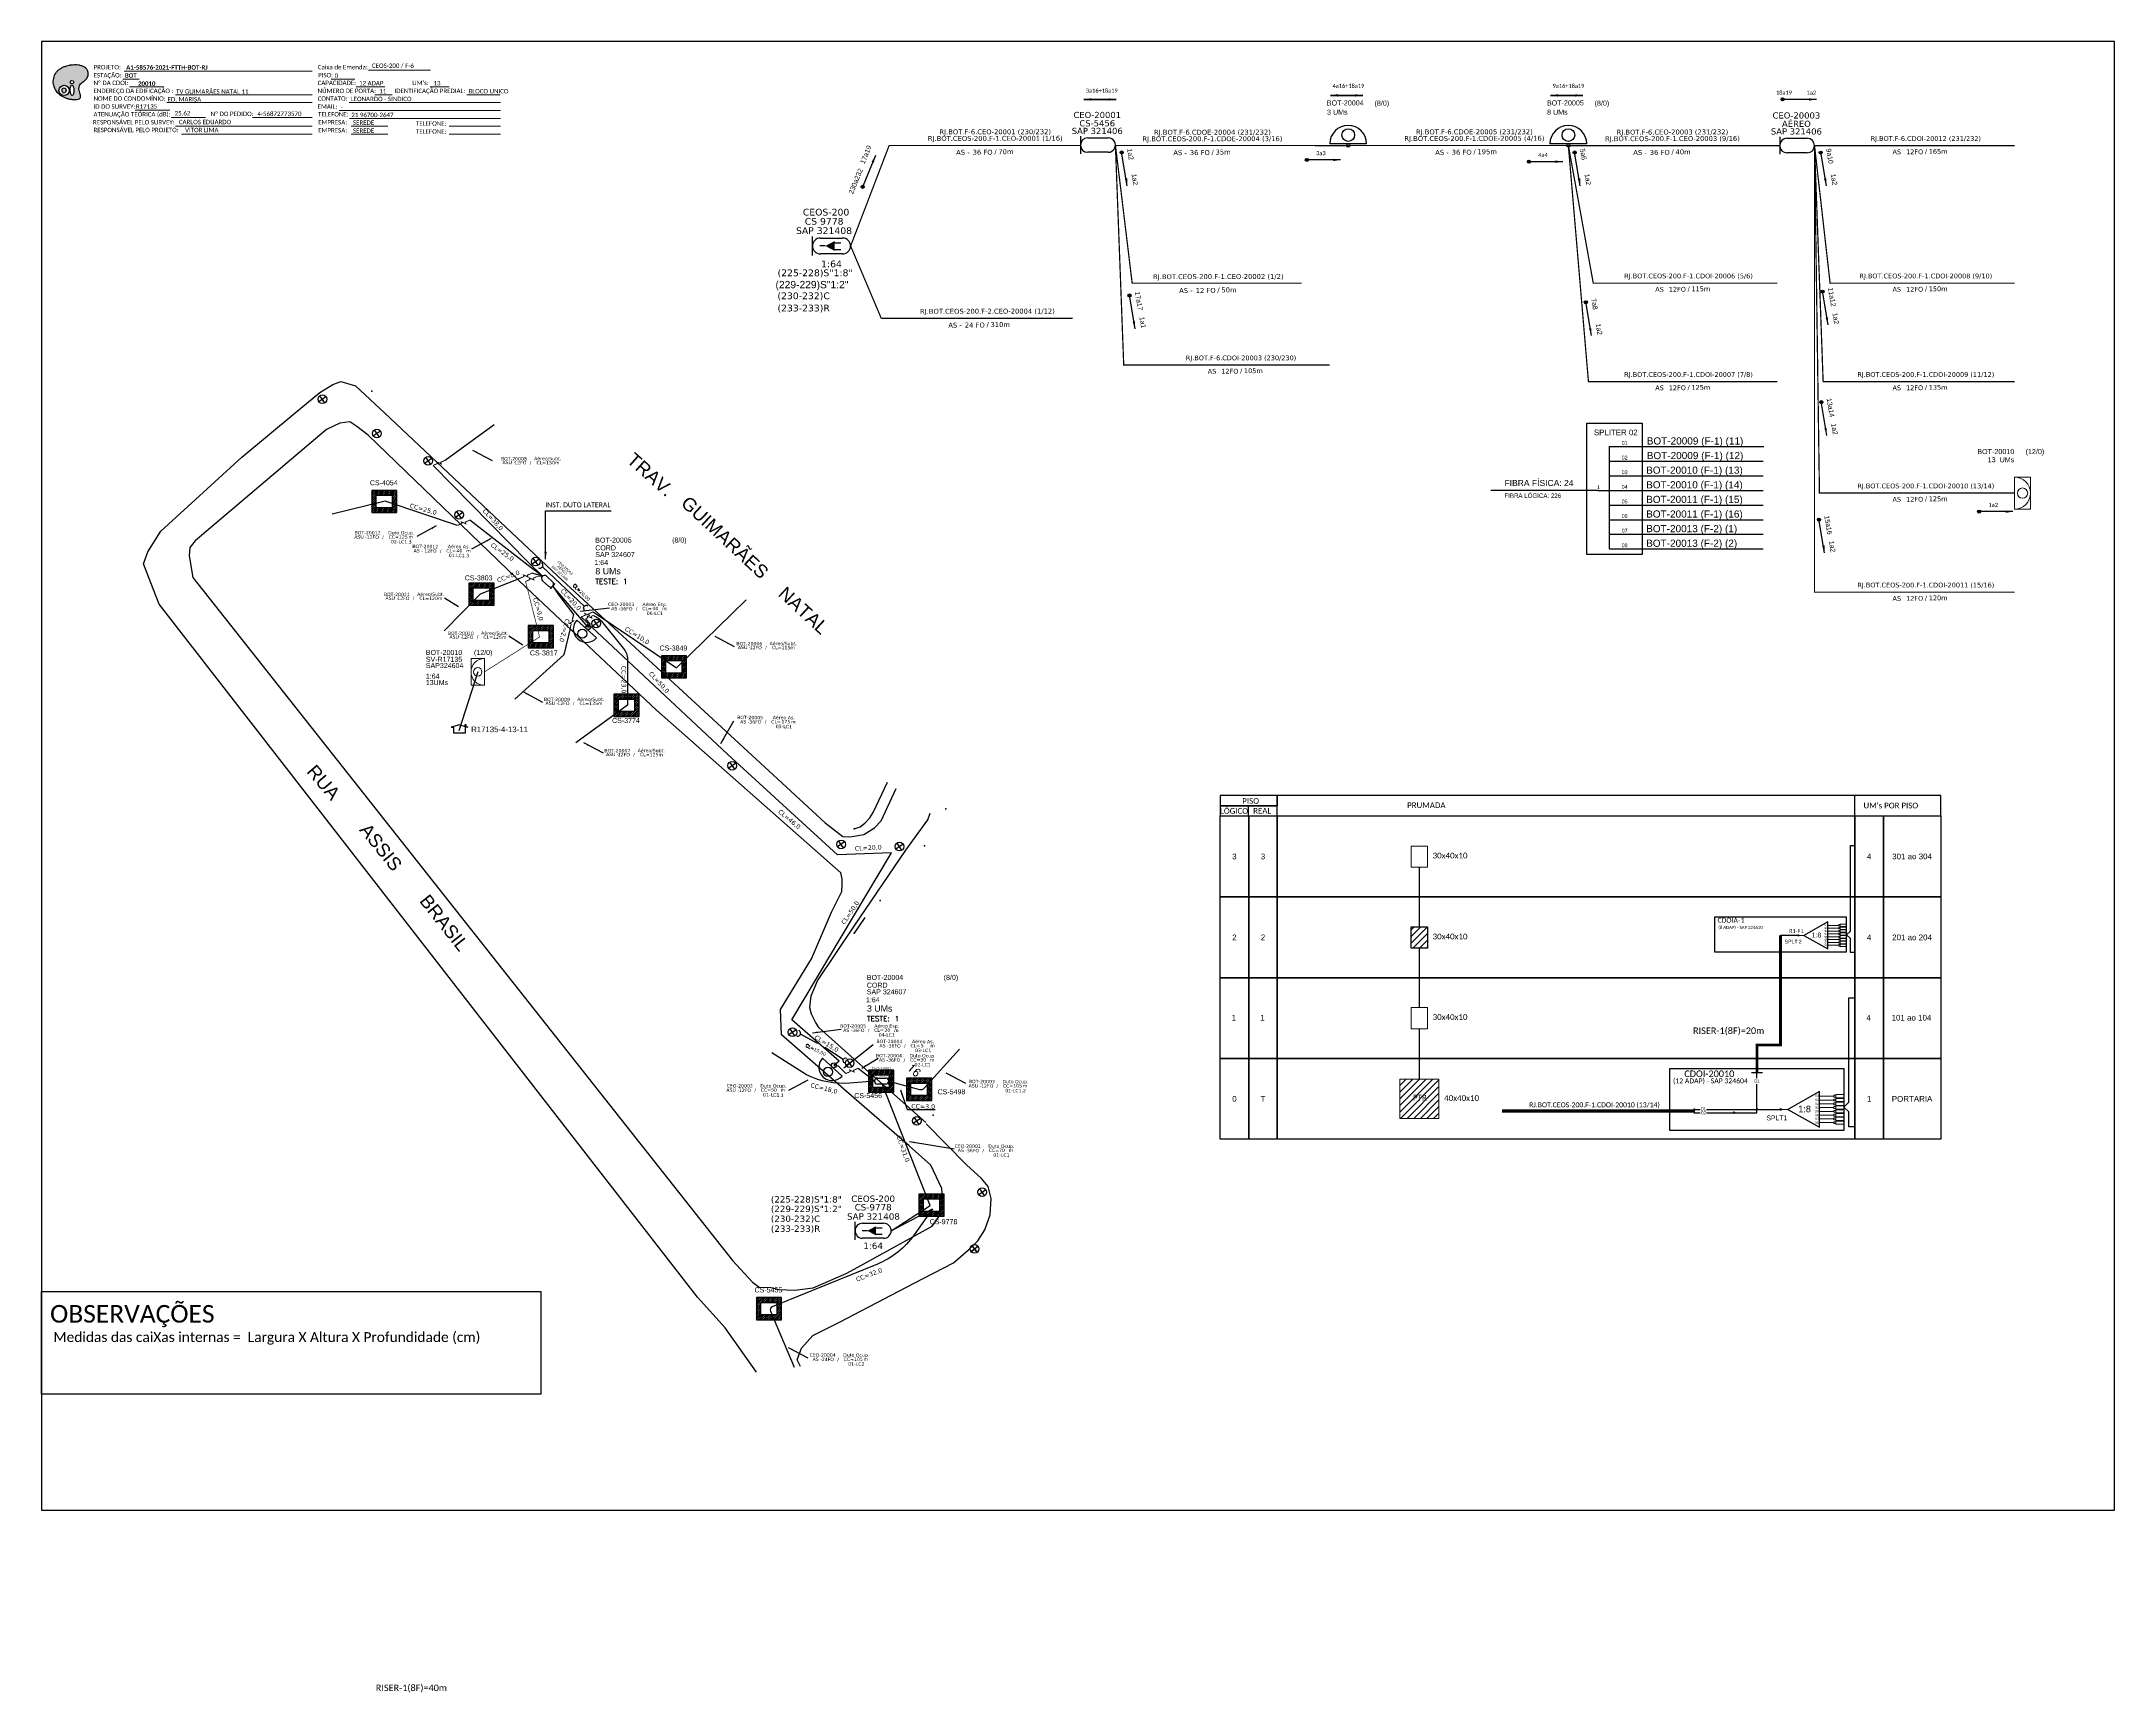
# Model space of a CAD drawing. Extents: x -89 to 749, y 631 to 1299.
import ezdxf
from ezdxf.enums import TextEntityAlignment as Align

# ---------------------------------------------------------------- set-up
doc = ezdxf.new("R2010")
doc.units = 0
for name, color, linetype in [('10.1-Caixas Subterrâneas', 5, 'Continuous'), ('20.4-CEOS', 1, 'Continuous'), ('20.5-CEO', 1, 'Continuous'), ('CAP a instalar', 1, 'Continuous'), ('celulas gpon', 7, 'Continuous'), ('CORDOALHA BLOCO NOVO', 7, 'Continuous'), ('DIVFACE', 252, 'Continuous'), ('DIVLOTE', 252, 'Continuous'), ('DUVIDAS', 252, 'Continuous'), ('label_cabos', 7, 'Continuous'), ('Legenda', 1, 'Continuous'), ('MUB', 252, 'Continuous'), ('Postes Existentes NA', 1, 'Continuous'), ('POSTES_ATUALIZACAO', 252, 'Continuous'), ('Seta indicação do cabo', 7, 'Continuous'), ('Subida Lateral', 5, 'Continuous'), ('surveys', 7, 'Continuous'), ('surveys legendas', 7, 'Continuous'), ('UMS', 1, 'Continuous'), ('UNIFILAR', 7, 'Continuous')]:
    doc.layers.add(name, color=color, linetype=linetype)
for name, color, linetype, lineweight in [("20.0-LEGENDA DOS CDO'S", 1, 'Continuous', 0), ('20.1-CDO_INTERIOR', 1, 'Continuous', 0), ('20.2-CDO_POSTE', 1, 'Continuous', 5), ('20.6-CORDOALHA_SUPORTE', 7, 'Continuous', 25), ('40.1-ETIQUETAS', 1, 'Continuous', 20), ('CORDOALHA_SUPORTE', 7, 'Continuous', 25)]:
    doc.layers.add(name, color=color, linetype=linetype, lineweight=lineweight)
doc.layers.add('DROP DE CLIENTE', color=140, linetype='Continuous', plot=False)
doc.layers.add('EXTRA', color=50, linetype='Continuous', plot=False)
doc.styles.add('ARIAL', font='arial.ttf')
doc.styles.add('DIGICADE', font='')
doc.styles.add('ROMANS', font='romans')
doc.styles.add('siredit', font='verdana.ttf')
doc.styles.get("Standard").update_dxf_attribs({"font": 'arial.ttf'})
doc.styles.add('WMF-Calibri0', font='calibri.ttf')
doc.styles.add('WMF-Calibri1', font='calibrib.ttf')
doc.styles.get('DIGICADE').set_extended_font_data('Arial')
doc.linetypes.add('FENCELINE1', pattern='A,0.25,-0.1,[133,ltypeshp.shx,S=0.1,R=0,X=-0.1,Y=0],-0.1,1', length=1.45)
doc.dimstyles.new('CC', dxfattribs={"dimtxt": 1, "dimasz": 2, "dimexe": 0.18, "dimexo": 0.0625, "dimgap": 0.09, "dimtad": 0, "dimdec": 0, "dimrnd": 1, "dimzin": 0, "dimdsep": 46, "dimtxsty": 'siredit', "dimblk": 'NONE', "dimcen": 0, "dimse1": 1, "dimse2": 1, "dimsd1": 1, "dimsd2": 1, "dimclrt": 7, "dimadec": 0, "dimazin": 0, "dimtfac": 1, "dimtdec": 0, "dimtofl": 0, "dimtmove": 0, "dimatfit": 3, "dimfxl": 0, "dimtolj": 1, "dimtzin": 0, "dimarcsym": 0})
doc.dimstyles.get("Standard").update_dxf_attribs({"dimtxt": 0.18, "dimasz": 0.18, "dimexe": 0.18, "dimexo": 0.0625, "dimgap": 0.09, "dimtad": 0, "dimtih": 1, "dimtoh": 1, "dimdec": 4, "dimzin": 0, "dimdsep": 46, "dimtxsty": 'Standard', "dimcen": 0.09, "dimadec": 0, "dimazin": 0, "dimtfac": 1, "dimtdec": 4, "dimtofl": 0, "dimtmove": 0, "dimatfit": 3, "dimfxl": 0, "dimtolj": 1, "dimtzin": 0, "dimarcsym": 0})

# ---------------------------------------------------------------- blocks, each defined once
blk = doc.blocks.new('OI')
h = blk.add_hatch(color=40)
edge = h.paths.add_edge_path()
edge.add_spline(control_points=[(4.35, -0.67), (3.92, -0.99), (3.26, -1.5), (2.81, -2.59), (2.9, -3.5), (3.06, -4.27), (3.31, -4.85), (3.37, -5.39), (3.4, -5.88), (3.2, -6.4), (2.54, -6.61), (1.65, -6.63), (0.55, -6.67), (-0.56, -6.42), (-1.61, -6.14), (-2.77, -5.61), (-3.92, -4.77), (-4.89, -3.7), (-5.34, -2.65), (-5.6, -1.94), (-5.85, -0.96), (-5.71, 0.47), (-5.1, 2.02), (-4.14, 3.02), (-3.3, 3.61), (-2.37, 4.16), (-1.36, 4.44), (-0.56, 4.7), (0.79, 4.85), (2.24, 4.97), (3.79, 4.57), (4.67, 4.21), (5.44, 3.65), (5.76, 2.99), (6.03, 2.21), (6.01, 1.46), (5.72, 0.64), (5.31, 0.08), (4.88, -0.38), (4.51, -0.55), (4.35, -0.67)], knot_values=[0, 0, 0, 0, 1.60434, 2.417191, 3.427595, 4.282808, 4.776746, 5.304182, 5.888771, 6.258406, 6.858137, 7.79129, 8.986195, 10.124242, 11.187857, 12.242908, 13.953784, 15.414161, 16.515391, 17.349188, 17.675853, 19.552021, 21.515531, 22.568638, 23.63245, 24.621084, 25.782718, 26.745347, 27.142653, 29.870543, 31.004649, 31.921532, 32.709589, 33.801391, 34.042471, 35.192333, 35.971461, 36.628871, 37.254359, 37.836911, 37.836911, 37.836911, 37.836911], degree=3, periodic=0)
h.paths.add_polyline_path([(1.13, -0.87, -1), (-0.04, -0.87, -1)], flags=16)
edge = h.paths.add_edge_path(flags=16)
edge.add_ellipse((0.56, -3.59), major_axis=(-0.02, 1.71), ratio=0.361305, start_angle=0, end_angle=360)
h.paths.add_polyline_path([(-0.36, -3.62, -1), (-3.8, -3.62, -1)], flags=16)
edge = h.paths.add_edge_path(flags=0)
edge.add_ellipse((-2.08, -3.62), major_axis=(0, 0.885), ratio=0.758294, start_angle=0, end_angle=360)
at = {"color": 40}
for centre, radius in [((-2.08, -3.62), 1.72), ((0.54, -0.87), 0.587)]:
    blk.add_circle(centre, radius, dxfattribs=at)
blk.add_ellipse((-2.08, -3.62), major_axis=(0, 0.885), ratio=0.758294, start_param=-3.141592653589792, end_param=3.141592653589792, dxfattribs=at)
blk.add_ellipse((0.56, -3.59), major_axis=(-0.02, 1.71), ratio=0.361305, dxfattribs=at)
at = {"color": 40, "start_tangent": (-0.800898, -0.598801), "end_tangent": (-0.800898, -0.598801)}
blk.add_spline([(4.35, -0.67), (3.2, -1.78), (2.9, -2.54), (2.92, -3.55), (3.12, -4.38), (3.28, -4.85), (3.37, -5.37), (3.35, -5.95), (3.2, -6.29), (2.66, -6.55), (1.73, -6.63), (0.54, -6.62), (-0.58, -6.41), (-1.6, -6.11), (-2.56, -5.67), (-3.95, -4.67), (-4.89, -3.56), (-5.37, -2.56), (-5.64, -1.78), (-5.72, -1.46), (-5.63, 0.42), (-4.84, 2.22), (-4.13, 2.99), (-3.27, 3.62), (-2.4, 4.09), (-1.3, 4.47), (-0.37, 4.72), (0.02, 4.77), (2.75, 4.8), (3.85, 4.53), (4.69, 4.16), (5.31, 3.68), (5.85, 2.73), (5.93, 2.5), (5.94, 1.35), (5.67, 0.62), (5.29, 0.08), (4.84, -0.36), (4.35, -0.67)], degree=3, dxfattribs=at)
blk = doc.blocks.new('CARIMBO')
at = {"color": 7, "lineweight": 0}
for points in [[(134.48, -16.3), (159.61, -16.3)], [(35.15, -20.06), (41.7, -20.06)], [(35.66, -16.79), (111.64, -16.79)], [(37.81, -23.14), (51.75, -23.14)], [(119.43, -20.02), (128.92, -20.02)], [(129.48, -23.14), (141.1, -23.14)], [(159.42, -23.14), (167.09, -23.14)], [(40.13, -32.55), (54.07, -32.55)], [(52.97, -29.48), (111.64, -29.48)], [(56.38, -26.37), (111.64, -26.37)], [(122.56, -32.72), (187.83, -32.72)], [(126.6, -29.48), (187.83, -29.48)], [(137.07, -26.37), (144.01, -26.37)], [(174.24, -26.37), (187.8, -26.37)], [(54.67, -35.52), (68.61, -35.52)], [(56.38, -39.07), (111.64, -39.07)], [(126.84, -35.96), (187.83, -35.96)], [(127.45, -39.07), (142.25, -39.07)], [(167.06, -39.07), (187.83, -39.07)], [(58.87, -42.31), (111.64, -42.31)], [(127.45, -42.31), (142.25, -42.31)], [(167.06, -42.31), (187.83, -42.31)]]:
    blk.add_lwpolyline(points, dxfattribs=at)
at = {"color": 7, "xscale": 1.213923925163967, "yscale": 1.213923925163967, "zscale": 1.213923925163967, "rotation": 0.1532896023949059}
blk.add_blockref('OI', (13.86, -20.16), dxfattribs=at)
at = {"color": 7, "lineweight": 0, "style": 'WMF-Calibri0'}
for s, height, p in [('PROJETO:', 1.793, (23.26, -16.04)), ('Caixa de Emenda:', 1.7927, (114.02, -16.04)), ('ESTAÇÃO:', 1.793, (23.26, -19.32)), ('ENDEREÇO DA EDIFICAÇÃO :', 1.7927, (23.26, -25.63)), ('Nº DA CDOI:', 1.7927, (23.26, -22.39)), ('CAPACIDADE:', 1.7927, (113.91, -22.39)), ('NÚMERO DE PORTA:', 1.7927, (113.91, -25.63)), ('PISO:', 1.793, (114.09, -19.28)), ('IDENTIFICAÇÃO PREDIAL:', 1.7927, (144.99, -25.63)), ("UM's:", 1.793, (152.15, -22.39)), ('ATENUAÇÃO TEÓRICA (dB):', 1.7927, (23.26, -35.09)), ('NOME DO CONDOMÍNIO:', 1.7927, (23.26, -28.74)), ('ID DO SURVEY:', 1.7927, (23.26, -31.97)), ('CONTATO:', 1.793, (113.91, -28.74)), ('EMAIL:', 1.793, (113.91, -31.97)), ('TELEFONE:', 1.793, (114.09, -35.09)), ('RESPONSÁVEL PELO SURVEY:', 1.7927, (23.02, -38.32)), ('RESPONSÁVEL PELO PROJETO:', 1.7927, (23.26, -41.44)), ('EMPRESA:', 1.793, (114.09, -38.32)), ('EMPRESA:', 1.793, (114.09, -41.56)), ('TELEFONE:', 1.793, (153.7, -38.83)), ('TELEFONE:', 1.793, (153.7, -42.06))]:
    blk.add_text(s, height=height, dxfattribs=at).set_placement(p)
at = {"color": 7, "lineweight": 0, "flags": 8}
for tag, p, style in [('PROJ', (36.46, -16.13), 'WMF-Calibri1'), ('CEOS-XX', (135.87, -15.46), 'WMF-Calibri0'), ('EST', (35.94, -19.41), 'WMF-Calibri1'), ('LOGRADOURO', (56.65, -25.91), 'WMF-Calibri0'), ('PISO_PTR', (120.78, -19.42), 'WMF-Calibri0'), ('CAPAC.', (130.66, -22.52), 'WMF-Calibri0'), ('N°', (138.85, -25.77), 'WMF-Calibri0'), ("UC'S", (160.78, -22.54), 'WMF-Calibri0'), ('N°PREDIO', (174.94, -25.77), 'WMF-Calibri0'), ('_ID_', (40.39, -31.94), 'WMF-Calibri0'), ('NOME_DO_COND.', (53.23, -29.02), 'WMF-Calibri0'), ('O_POTEN', (56.06, -34.68), 'WMF-Calibri0'), ('EMAIL', (123.26, -32.12), 'WMF-Calibri0'), ('NOME_DO_CONTATO', (127.3, -28.89), 'WMF-Calibri0'), ('RES_SURVEY', (57.78, -38.23), 'WMF-Calibri0'), ('RES_PROJ', (60.27, -41.47), 'WMF-Calibri0'), ('TELEFONE', (127.55, -35.36), 'WMF-Calibri0'), ('EMP_RESP_SURVEY', (128.16, -38.47), 'WMF-Calibri0'), ('EMP_RESP_PROJ', (128.16, -41.71), 'WMF-Calibri0'), ('CONT_RESP_SURVEY', (167.76, -38.47), 'WMF-Calibri0'), ('CONT_RESP_PROJ', (167.76, -41.71), 'WMF-Calibri0')]:
    blk.add_attdef(tag, p, '', height=1.79, dxfattribs=dict(at, style=style))
at = {"color": 7, "lineweight": 0, "style": 'WMF-Calibri1', "flags": 8}
blk.add_attdef("N° CDO'S", text='', height=1.79, dxfattribs=at).set_placement((44.78, -22.68), align=Align.CENTER)
blk = doc.blocks.new('*X72')
at = {"color": 0, "linetype": 'Continuous'}
for p, q in [((-1.25, 0.34099), (-0.49099, 1.1)), ((-1.25, 0.517767), (-0.667767, 1.1)), ((-1.25, 0.694544), (-0.844544, 1.1)), ((-1.25, 0.87132), (-1.02132, 1.1)), ((-1.25, 1.048097), (-1.198097, 1.1)), ((-1.25, 0.164214), (-0.8035, 0.610714)), ((-1.25, -0.012563), (-0.8035, 0.433937)), ((-1.25, -0.18934), (-0.8035, 0.25716)), ((-1.25, -0.366117), (-0.8035, 0.080383)), ((-0.789214, 0.625), (-0.314214, 1.1)), ((-0.612437, 0.625), (-0.137437, 1.1)), ((-0.43566, 0.625), (0.03934, 1.1)), ((-0.258883, 0.625), (0.216117, 1.1)), ((-0.082107, 0.625), (0.392893, 1.1)), ((0.09467, 0.625), (0.56967, 1.1)), ((0.271447, 0.625), (0.746447, 1.1)), ((0.448223, 0.625), (0.923223, 1.1)), ((0.625, 0.625), (1.1, 1.1)), ((0.801777, 0.625), (1.25, 1.073223)), ((0.8035, 0.449947), (1.25, 0.896447)), ((0.8035, 0.27317), (1.25, 0.71967)), ((0.8035, 0.096393), (1.25, 0.542893)), ((0.8035, -0.080383), (1.25, 0.366117)), ((0.8035, -0.25716), (1.25, 0.18934)), ((0.8035, -0.433937), (1.25, 0.012563)), ((-1.25, -0.542893), (-0.8035, -0.096393)), ((-1.25, -0.71967), (-0.8035, -0.27317)), ((-1.25, -0.896447), (-0.8035, -0.449947)), ((-1.25, -1.073223), (-0.801777, -0.625)), ((-1.1, -1.1), (-0.625, -0.625)), ((-0.923223, -1.1), (-0.448223, -0.625)), ((-0.746447, -1.1), (-0.271447, -0.625)), ((-0.56967, -1.1), (-0.09467, -0.625)), ((-0.392893, -1.1), (0.082107, -0.625)), ((-0.216117, -1.1), (0.258883, -0.625)), ((-0.03934, -1.1), (0.43566, -0.625)), ((0.137437, -1.1), (0.612437, -0.625)), ((0.314214, -1.1), (0.789214, -0.625)), ((0.49099, -1.1), (1.25, -0.34099)), ((0.667767, -1.1), (1.25, -0.517767)), ((0.8035, -0.610714), (1.25, -0.164214)), ((0.844544, -1.1), (1.25, -0.694544)), ((1.02132, -1.1), (1.25, -0.87132)), ((1.198097, -1.1), (1.25, -1.048097))]:
    blk.add_line(p, q, dxfattribs=at)
blk = doc.blocks.new('MANHOLE_MQ')
at = {"color": 0, "linetype": 'Continuous'}
for p, q in [((0.0000062, 0.0000057), (-0.0000063, 0.0000057)), ((-0.0000063, 0.0000057), (-0.0000063, -0.0000053)), ((-0.000004, 0.0000033), (0.000004, 0.0000033)), ((-0.000004, -0.0000029), (-0.000004, 0.0000033)), ((0.000004, 0.0000033), (0.000004, -0.0000029)), ((0.0000062, -0.0000053), (0.0000062, 0.0000057)), ((-0.0000063, -0.0000053), (0.0000062, -0.0000053)), ((0.000004, -0.0000029), (-0.000004, -0.0000029)), ((0.000004, -0.0000029), (0.000004, -0.0000029))]:
    blk.add_line(p, q, dxfattribs=at)
at = {"color": 0, "linetype": 'Continuous', "xscale": 5e-06, "yscale": 5e-06, "zscale": 1e-05}
blk.add_blockref('*X72', (0, 0.0000002), dxfattribs=at)
blk = doc.blocks.new('*U98')
at = {"color": 10}
for points in [[(41172, 12883), (40951, 13058)], [(40974, 12860), (41149, 13081)]]:
    blk.add_lwpolyline(points, dxfattribs=at)
blk.add_circle((41062, 12971), 141, dxfattribs=at)
blk = doc.blocks.new('*U101')
at = {"layer": '20.4-CEOS', "color": 7, "style": 'siredit'}
for tag, p in [('FIBRAS_SPLITTER', (0, 0)), ('FIBRAS_TOP_C', (0, -4.13)), ('RESERVA_FINAIS', (0, -5.46))]:
    blk.add_attdef(tag, p, '', height=1.01, dxfattribs=at)
for tag, p, flags in [('ID_ATIVIDADE', (0, -6.77), 3), ('QTDE', (0, -9.4), 1), ('FATOR', (0, -8.09), 1), ('FID', (0, -10.71), 1)]:
    blk.add_attdef(tag, p, '', height=1.01, dxfattribs=dict(at, flags=flags))
blk = doc.blocks.new('*U103')
at = {"layer": '20.4-CEOS', "color": 7, "style": 'siredit'}
blk.add_attdef('FIBRAS_SPLITTER', (0, 0), '', height=1.01, dxfattribs=at)
for tag, p, flags in [('QTDE', (0, -4.11), 1), ('ID_ATIVIDADE', (0, -1.48), 3), ('FATOR', (0, -2.79), 1), ('FID', (0, -5.42), 1)]:
    blk.add_attdef(tag, p, '', height=1.01, dxfattribs=dict(at, flags=flags))
blk = doc.blocks.new('*U107')
at = {"color": 0}
blk.add_line((2.14, -0.58), (-2.1, -0.68), dxfattribs=at)
for centre, radius in [((0, 0.38), 0.733), ((0.03, -1.03), 0.393)]:
    blk.add_circle(centre, radius, dxfattribs=at)
blk.add_arc((0.02, -0.63), 2.12, 1.3782, 181.3782, dxfattribs=at)
blk = doc.blocks.new('Inst CDOE-8 CAIXA DIST OPT CDOE 48F_8D C_SPL OPTAP')
at = {"layer": "20.0-LEGENDA DOS CDO'S", "color": 0}
for tag, p, style, flags in [('ID_ATIVIDADE', (0.12, 6.47), 'ARIAL', 3), ('FATOR', (7.92, 6.47), 'ARIAL', 1), ('QTDE', (0.23, -0.97), 'DIGICADE', 3)]:
    blk.add_attdef(tag, p, '', height=0.8, rotation=0.118, dxfattribs=dict(at, style=style, flags=flags))
at = {"layer": "20.0-LEGENDA DOS CDO'S", "color": 0, "style": 'ARIAL'}
for tag, p, height in [('SAP', (0.12, 2.96), 0.8), ('CORDOALHA', (0.12, 4.02), 0.8), ('FID', (0.12, 5.25), 0.8), ('FIBRAS_UTILIZADAS', (2.38, 5.26), 0.8), ('1:XX', (-0.01, 1.7), 0.8), ('UMS', (0.14, 0.22), 1)]:
    blk.add_attdef(tag, p, '', height=height, rotation=0.118, dxfattribs=at)
blk = doc.blocks.new('Teste  FTTH')
at = {"color": 0, "lineweight": 0, "style": 'ROMANS'}
for tag, p in [('TESTE', (-2.3, -0.29)), ('QTDE', (0.21, -0.29))]:
    blk.add_attdef(tag, p, '', height=0.48, dxfattribs=at)
for tag, p, flags in [('FID', (-2.23, -1.25), 1), ('FATOR', (-2.23, -2.03), 3), ('ID_ATIVIDADE', (-2.23, -2.72), 3)]:
    blk.add_attdef(tag, p, '', height=0.48, dxfattribs=dict(at, flags=flags))
blk = doc.blocks.new('Inst CB DT OCUP CFOA-SM-AS-80-TS-36')
at = {"layer": 'label_cabos', "color": 0, "style": 'siredit'}
for tag, flags, p in [('ID_ATIVIDADE', 3, (1.31, 2.67)), ('FATOR', 1, (11.56, 2.55))]:
    blk.add_attdef(tag, text='', height=1, rotation=359.69001, dxfattribs=dict(at, flags=flags)).set_placement(p, align=Align.MIDDLE_CENTER)
for tag, p in [('TIPO_CABO', (1.76, 0)), ('DESTINO_CABO', (3.13, 1.26)), ('CABO', (4.69, -0.05)), ('/', (7.71, -0.05)), ('LANCE', (10.91, 0)), ('TIPO_CABO', (13.11, 1.24)), ('UND', (15.96, 0)), ('FID', (13.15, -1.41))]:
    blk.add_attdef(tag, text='', height=1, rotation=359.69001, dxfattribs=at).set_placement(p, align=Align.MIDDLE_CENTER)
blk.add_attdef('QTDE', (12.43, -0.47), '', height=1, rotation=359.69001, dxfattribs=at)
blk = doc.blocks.new('_None')
blk = doc.blocks.new('Inst CB DT OCUP CFOA-SM-ASU-120-S-12')
at = {"layer": 'label_cabos', "color": 0, "style": 'siredit'}
for tag, flags, p in [('ID_ATIVIDADE', 3, (1.31, 2.67)), ('FATOR', 1, (11.56, 2.55))]:
    blk.add_attdef(tag, text='', height=1, rotation=359.69001, dxfattribs=dict(at, flags=flags)).set_placement(p, align=Align.MIDDLE_CENTER)
for tag, p in [('TIPO_CABO', (1.26, 0)), ('DESTINO_CABO', (3.13, 1.26)), ('CABO', (4.69, -0.05)), ('/', (7.71, -0.05)), ('LANCE', (10.91, 0)), ('TIPO_CABO', (13.11, 1.24)), ('UND', (15.96, 0)), ('FID', (13.15, -1.41))]:
    blk.add_attdef(tag, text='', height=1, rotation=359.69001, dxfattribs=at).set_placement(p, align=Align.MIDDLE_CENTER)
blk.add_attdef('QTDE', (12.43, -0.47), '', height=1, rotation=359.69001, dxfattribs=at)
blk = doc.blocks.new('LEGENDA DOS CABOS')
at = {"layer": 'EXTRA', "color": 0, "style": 'siredit'}
for tag, p in [('ID', (4.6, 0.97)), ('XX', (9.03, 0.97))]:
    blk.add_attdef(tag, text='', height=0.48, rotation=359.69001, dxfattribs=at).set_placement(p, align=Align.MIDDLE_CENTER)
at = {"layer": 'Legenda', "color": 0, "style": 'siredit'}
for tag, p in [('TIPO_CABO', (1.31, 0)), ('CABO', (4.69, -0.05)), ('/', (6.81, -0.05)), ('METROS', (10.03, -0.05))]:
    blk.add_attdef(tag, text='', height=0.8, rotation=359.69001, dxfattribs=at).set_placement(p, align=Align.MIDDLE_CENTER)
blk = doc.blocks.new('Inst CB AS CFOA-SM-AS-80-TS-36')
at = {"layer": 'label_cabos', "color": 0, "style": 'siredit'}
for tag, flags, p in [('ID_ATIVIDADE', 3, (1.31, 2.67)), ('FATOR', 1, (11.56, 2.55))]:
    blk.add_attdef(tag, text='', height=1, rotation=359.69001, dxfattribs=dict(at, flags=flags)).set_placement(p, align=Align.MIDDLE_CENTER)
for tag, p in [('TIPO_CABO', (1.76, 0)), ('DESTINO_CABO', (3.13, 1.26)), ('CABO', (4.69, -0.05)), ('/', (7.71, -0.05)), ('LANCE', (10.81, 0)), ('TIPO_CABO', (13.11, 1.24)), ('UND', (15.96, 0)), ('FID', (13.15, -1.41))]:
    blk.add_attdef(tag, text='', height=1, rotation=359.69001, dxfattribs=at).set_placement(p, align=Align.MIDDLE_CENTER)
blk.add_attdef('QTDE', (12.43, -0.47), '', height=1, rotation=359.69001, dxfattribs=at)
blk = doc.blocks.new('Inst CB ESP CFOA-SM-AS-80-TS-36')
at = {"layer": 'label_cabos', "color": 0, "style": 'siredit'}
for tag, flags, p in [('ID_ATIVIDADE', 3, (1.31, 2.67)), ('FATOR', 1, (11.56, 2.55))]:
    blk.add_attdef(tag, text='', height=1, rotation=359.69001, dxfattribs=dict(at, flags=flags)).set_placement(p, align=Align.MIDDLE_CENTER)
for tag, p in [('TIPO_CABO', (1.76, 0)), ('DESTINO_CABO', (3.13, 1.26)), ('CABO', (4.69, -0.05)), ('/', (7.71, -0.05)), ('LANCE', (10.81, 0)), ('TIPO_CABO', (13.11, 1.24)), ('UND', (15.96, 0)), ('FID', (13.15, -1.41))]:
    blk.add_attdef(tag, text='', height=1, rotation=359.69001, dxfattribs=at).set_placement(p, align=Align.MIDDLE_CENTER)
blk.add_attdef('QTDE', (12.43, -0.47), '', height=1, rotation=359.69001, dxfattribs=at)
blk = doc.blocks.new('Inst CORD BENZINAL 4.55MM 3F (sem recursos)')
at = {"layer": '20.6-CORDOALHA_SUPORTE', "color": 0, "lineweight": 0, "style": 'ROMANS'}
for tag, p, flags in [('ID_ATIVIDADE', (-5.2, -6.67), 3), ('FATOR', (-5.2, -4.44), 3), ('FID', (-5.2, -8.9), 1)]:
    blk.add_attdef(tag, p, '', height=1, dxfattribs=dict(at, flags=flags))
blk.add_attdef('LANCE', text='', height=1, dxfattribs=at).set_placement((-0.54, -2.21), align=Align.RIGHT)
at = {"layer": '20.6-CORDOALHA_SUPORTE', "color": 0, "style": 'siredit'}
blk.add_attdef('QTDE', (-0.54, -2.21), '', height=1, rotation=359.69001, dxfattribs=at)
blk = doc.blocks.new('Inst CB AS CFOA-SM-AS-120-S-12 A')
at = {"layer": 'label_cabos', "color": 0, "style": 'siredit'}
for tag, flags, p in [('ID_ATIVIDADE', 3, (1.31, 2.67)), ('FATOR', 1, (11.56, 2.55))]:
    blk.add_attdef(tag, text='', height=1, rotation=359.69001, dxfattribs=dict(at, flags=flags)).set_placement(p, align=Align.MIDDLE_CENTER)
for tag, p in [('TIPO_CABO', (1.26, 0)), ('DESTINO_CABO', (3.13, 1.26)), ('CABO', (4.69, -0.05)), ('/', (7.71, -0.05)), ('LANCE', (10.81, 0)), ('TIPO_CABO', (13.11, 1.24)), ('UND', (15.96, 0)), ('FID', (13.15, -1.41))]:
    blk.add_attdef(tag, text='', height=1, rotation=359.69001, dxfattribs=at).set_placement(p, align=Align.MIDDLE_CENTER)
blk.add_attdef('QTDE', (12.43, -0.47), '', height=1, rotation=359.69001, dxfattribs=at)
blk = doc.blocks.new('Inst CB DT OCUP CFOA-SM-AS-80-TS-24')
at = {"layer": 'label_cabos', "color": 0, "style": 'siredit'}
for tag, flags, p in [('ID_ATIVIDADE', 3, (1.31, 2.67)), ('FATOR', 1, (11.56, 2.55))]:
    blk.add_attdef(tag, text='', height=1, rotation=359.69001, dxfattribs=dict(at, flags=flags)).set_placement(p, align=Align.MIDDLE_CENTER)
for tag, p in [('TIPO_CABO', (1.76, 0)), ('DESTINO_CABO', (3.13, 1.26)), ('CABO', (4.69, -0.05)), ('/', (7.71, -0.05)), ('LANCE', (10.91, 0)), ('TIPO_CABO', (13.11, 1.24)), ('UND', (15.96, 0)), ('FID', (13.15, -1.41))]:
    blk.add_attdef(tag, text='', height=1, rotation=359.69001, dxfattribs=at).set_placement(p, align=Align.MIDDLE_CENTER)
blk.add_attdef('QTDE', (12.43, -0.47), '', height=1, rotation=359.69001, dxfattribs=at)
blk = doc.blocks.new('ETIQUETA_RS5F')
at = {"layer": '40.1-ETIQUETAS', "color": 0, "style": 'siredit'}
blk.add_text('/', height=1.5, dxfattribs=at).set_placement((1.58, -1.95), align=Align.MIDDLE_RIGHT)
for tag, p in [('ETIQUETA_R_SECUNDARIA', (1.21, 2.1)), ('ETIQUETA_R_PRIMARIA', (1.21, 4.1)), ('F_ATIVAS/F_MORTAS', (1.14, -4.24))]:
    blk.add_attdef(tag, text='', height=1.5, dxfattribs=at).set_placement(p, align=Align.MIDDLE_CENTER)
for tag, p in [('TIPO_CABO', (-6.58, -2.12)), ('CAP_CABO', (0.4, -2.09))]:
    blk.add_attdef(tag, text='', height=1.5, dxfattribs=at).set_placement(p, align=Align.MIDDLE_RIGHT)
blk.add_attdef('METROS', text='', height=1.5, dxfattribs=at).set_placement((2.14, -1.95), align=Align.MIDDLE_LEFT)
for tag, p in [('FUSÃO_1', (0.85, -8.39)), ('FUSÃO_2', (0.85, -10.6)), ('FUSÃO_3', (0.85, -12.93)), ('FUSÃO_4', (0.85, -15.14)), ('FUSÃO_5', (0.85, -17.16))]:
    blk.add_attdef(tag, text='', height=1.5, dxfattribs=at).set_placement(p, align=Align.CENTER)
blk = doc.blocks.new('CEO_CT_DRT')
at = {"layer": '20.5-CEO', "color": 0}
for p, q in [((-1.56, 1.26), (1.8, 1.26)), ((1.8, -1.13), (-1.56, -1.13))]:
    blk.add_line(p, q, dxfattribs=at)
blk.add_lwpolyline([(-2.75, 1.51), (-2.75, -1.38)], dxfattribs=at)
for centre, start, end in [((-1.56, 0.07), 90, 270), ((1.8, 0.07), 270, 90)]:
    blk.add_arc(centre, 1.2, start, end, dxfattribs=at)
at = {"layer": '20.5-CEO', "color": 7, "style": 'siredit'}
for tag, p in [('CEO_Nº', (0.12, 5.61)), ('LOCAL', (0.12, 4.23)), ('SAP', (0.12, 2.97)), ('FIBRAS_RESERVA', (0.12, -1.94))]:
    blk.add_attdef(tag, text='', height=1.01, dxfattribs=at).set_placement(p, align=Align.TOP_CENTER)
blk = doc.blocks.new('CDOE-TEXTO PADRÃO')
at = {"layer": "20.0-LEGENDA DOS CDO'S", "color": 0, "style": 'ARIAL'}
for tag, p in [('CDO_N', (0.49, 7.39)), ('SAP', (0.51, 1.67)), ('CORDOALHA', (0.5, 4.33)), ('SPLITER_1', (0.59, -0.91)), ('(XX-XX_F)S', (0.54, -8.29)), ('SPLITER_2', (0.6, -3.55)), ('(XX-XX_L)S', (0.55, -10.83)), ('UMS', (0.55, -13.15))]:
    blk.add_attdef(tag, p, '', height=1.7, rotation=0.11799, dxfattribs=at)
blk.add_attdef('FIBRAS_UTILIZADAS', text='', height=1.7, rotation=0.11799, dxfattribs=at).set_placement((19.77, 7.43), align=Align.CENTER)
blk = doc.blocks.new('SPLT_1-8_SC-APC')
at = {"color": 1, "lineweight": 0}
blk.add_lwpolyline([(-17.04, -7.55), (-19.26, -7.55)], dxfattribs=at)
at = {"color": 1}
blk.add_lwpolyline([(-7.37, -2.1), (-17.04, -7.55), (-7.37, -13), (-7.37, -2.1)], dxfattribs=at)
at = {"color": 3, "lineweight": 0}
for points in [[(-2.99, -3.51), (-7.37, -3.51)], [(-7.37, -4.66), (-2.99, -4.66)], [(-7.37, -5.82), (-2.99, -5.82)], [(-7.37, -6.97), (-2.99, -6.97)], [(-7.37, -8.12), (-2.99, -8.12)], [(-2.41, -3.02), (-2.41, -4)], [(-2.41, -3.02), (0, -3.02)], [(-2.41, -4), (0, -4)], [(-2.41, -4.17), (-2.41, -5.16)], [(-2.41, -4.17), (0, -4.17)], [(-2.41, -5.16), (0, -5.16)], [(-2.41, -5.32), (-2.41, -6.31)], [(-2.41, -5.32), (0, -5.32)], [(-2.41, -6.31), (0, -6.31)], [(-2.41, -6.48), (-2.41, -7.46)], [(-2.41, -6.48), (0, -6.48)], [(-2.41, -7.46), (0, -7.46)], [(-2.41, -7.63), (-2.41, -8.62)], [(-2.41, -7.63), (0, -7.63)], [(-7.37, -9.28), (-2.99, -9.28)], [(-7.37, -10.43), (-2.99, -10.43)], [(-7.37, -11.58), (-2.99, -11.58)], [(-2.41, -8.62), (0, -8.62)], [(-2.41, -8.78), (-2.41, -9.77)], [(-2.41, -8.78), (0, -8.78)], [(-2.41, -9.77), (0, -9.77)], [(-2.41, -9.94), (-2.41, -10.92)], [(-2.41, -9.94), (0, -9.94)], [(-2.41, -10.92), (0, -10.92)], [(-2.41, -11.09), (-2.41, -12.08)], [(-2.41, -11.09), (0, -11.09)], [(-2.41, -12.08), (0, -12.08)]]:
    blk.add_lwpolyline(points, dxfattribs=at)
for points in [[(-2.99, -3.22), (-2.41, -3.22), (-2.41, -3.8), (-2.99, -3.8)], [(-2.99, -4.38), (-2.41, -4.38), (-2.41, -4.95), (-2.99, -4.95)], [(-2.99, -5.53), (-2.41, -5.53), (-2.41, -6.1), (-2.99, -6.1)], [(-2.99, -6.68), (-2.41, -6.68), (-2.41, -7.26), (-2.99, -7.26)], [(-2.99, -7.84), (-2.41, -7.84), (-2.41, -8.41), (-2.99, -8.41)], [(-2.99, -8.99), (-2.41, -8.99), (-2.41, -9.56), (-2.99, -9.56)], [(-2.99, -10.14), (-2.41, -10.14), (-2.41, -10.72), (-2.99, -10.72)], [(-2.99, -11.3), (-2.41, -11.3), (-2.41, -11.87), (-2.99, -11.87)]]:
    blk.add_lwpolyline(points, close=True, dxfattribs=at)
at = {"color": 1, "style": 'ARIAL'}
for s, height, p in [('1:8', 2, (-13.91, -8.4)), ('S1', 0.75, (-8.74, -3.78)), ('S2', 0.75, (-8.74, -4.97)), ('S3', 0.75, (-8.74, -6.18)), ('S4', 0.75, (-8.74, -7.36)), ('S5', 0.75, (-8.74, -8.57)), ('S6', 0.75, (-8.74, -9.69)), ('S7', 0.75, (-8.74, -10.78)), ('S8', 0.75, (-8.74, -11.9))]:
    blk.add_text(s, height=height, dxfattribs=at).set_placement(p)
blk = doc.blocks.new('SURVEY_SURVEY')
for p, q in [((0, 0.0000152), (-0.0000151, 0.0000108)), ((-0.0000151, 0.0000108), (-0.0000104, 0.0000108)), ((-0.0000103, 0), (-0.0000103, 0.0000108)), ((0.0000103, 0), (-0.0000103, 0)), ((0, 0.0000152), (0.0000151, 0.0000108)), ((0.0000101, 0.0000159), (0.0000117, 0.0000159)), ((0.0000101, 0.0000123), (0.0000101, 0.0000159)), ((0.0000151, 0.0000108), (0.0000103, 0.0000108)), ((0.0000103, 0.0000108), (0.0000103, 0)), ((0.0000117, 0.0000159), (0.0000117, 0.0000119))]:
    blk.add_line(p, q)

msp = doc.modelspace()

# ---------------------------------------------------------------- hatches: boundary and pattern name
h = msp.add_hatch()
h.set_pattern_fill('ANSI31', color=1, scale=0.6)
h.set_pattern_definition([(45, (-605.063, -68.198), (-1.3470384, 1.3470384), [])])
h.paths.add_polyline_path([(468.04, 940.86), (464.73, 940.86), (464.73, 932.24), (471.36, 932.24), (471.36, 940.86)])
h = msp.add_hatch(color=3)
h.dxf.hatch_style = 1
edge = h.paths.add_edge_path()
edge.add_arc((621.39, 937.46), 0.256, 0, 360)
h = msp.add_hatch()
h.set_pattern_fill('ANSI31', color=1, scale=0.6)
h.set_pattern_definition([(45, (-10.038, 3550.5005), (-1.3470384, 1.3470384), [])])
h.paths.add_polyline_path([(475.95, 879.24), (460.14, 879.24), (460.14, 863.44), (475.95, 863.44)])
h.paths.add_polyline_path([(464.88, 870.07), (471.68, 870.07), (471.68, 873.55), (464.88, 873.55)], flags=24)
h = msp.add_hatch(color=3)
h.dxf.hatch_style = 1
edge = h.paths.add_edge_path()
edge.add_arc((595.3, 865.72), 0.339, 0, 360)
h = msp.add_hatch(color=3)
h.dxf.hatch_style = 1
edge = h.paths.add_edge_path()
edge.add_arc((614.22, 867.04), 0.339, 0, 360)
at = {"layer": 'Seta indicação do cabo'}
h = msp.add_hatch(color=7, dxfattribs=at)
h.dxf.hatch_style = 1
h.paths.add_polyline_path([(615.6, 1275.58, 1), (614.34, 1275.58, 1)])
h = msp.add_hatch(color=7, dxfattribs=at)
h.dxf.hatch_style = 1
h.paths.add_polyline_path([(348.25, 1254.11, 1), (347, 1254.11, 1)])
h = msp.add_hatch(color=7, dxfattribs=at)
h.dxf.hatch_style = 1
h.paths.add_polyline_path([(423.13, 1251.12, 1), (421.88, 1251.12, 1)])
h = msp.add_hatch(color=7, dxfattribs=at)
h.dxf.hatch_style = 1
h.paths.add_polyline_path([(512.98, 1250.4, 1), (511.72, 1250.4, 1)])
h = msp.add_hatch(color=7, dxfattribs=at)
h.dxf.hatch_style = 1
h.paths.add_polyline_path([(531.47, 1254.1, 1), (530.22, 1254.1, 1)])
h = msp.add_hatch(color=7, dxfattribs=at)
h.dxf.hatch_style = 1
h.paths.add_polyline_path([(631.04, 1254.09, 1), (629.79, 1254.09, 1)])
h = msp.add_hatch(color=256, dxfattribs=at)
h.dxf.hatch_style = 1
h.paths.add_polyline_path([(243.49, 1240.24, 1), (242.23, 1240.24, 1)])
h = msp.add_hatch(color=256, dxfattribs=at)
h.dxf.hatch_style = 1
h.paths.add_polyline_path([(351.42, 1196.27, 1), (350.17, 1196.27, 1)])
h = msp.add_hatch(color=256, dxfattribs=at)
h.dxf.hatch_style = 1
h.paths.add_polyline_path([(536, 1193.53, 1), (534.74, 1193.53, 1)])
h = msp.add_hatch(color=256, dxfattribs=at)
h.dxf.hatch_style = 1
h.paths.add_polyline_path([(631.75, 1197.86, 1), (630.5, 1197.86, 1)])
h = msp.add_hatch(color=256, dxfattribs=at)
h.dxf.hatch_style = 1
h.paths.add_polyline_path([(631.23, 1153.14, 1), (629.98, 1153.14, 1)])
h = msp.add_hatch(color=10, dxfattribs=at)
h.dxf.hatch_style = 1
h.paths.add_polyline_path([(695.11, 1108.86, 1), (693.86, 1108.86, 1)])
h = msp.add_hatch(color=256, dxfattribs=at)
h.dxf.hatch_style = 1
h.paths.add_polyline_path([(630.3, 1105.63, 1), (629.05, 1105.63, 1)])

# ---------------------------------------------------------------- linework, layer by layer
at = {"color": 5}
for p, q in [((604.57, 865.72), (604.57, 877.28)), ((595.3, 865.72), (604.57, 865.72))]:
    msp.add_line(p, q, dxfattribs=at)
at = {"color": 3}
for p, q in [((579.22, 867.04), (581.69, 867.04)), ((584.23, 867.04), (604.3, 867.04)), ((604.84, 867.04), (614.22, 867.04))]:
    msp.add_line(p, q, dxfattribs=at)
for points in [[(-89.32, 705.02), (749.25, 705.02), (749.25, 1299.02), (-89.32, 1299.02), (-89.32, 705.02)], [(398.98, 985.76), (398.98, 989.87)], [(410.55, 985.76), (678.92, 985.76), (678.92, 993.98), (410.55, 993.98), (410.55, 993.98), (410.55, 989.87)], [(644.17, 985.76), (644.17, 993.98)]]:
    msp.add_lwpolyline(points)
at = {"color": 7, "lineweight": 0}
msp.add_lwpolyline([(-4.01, 1268.26), (20.14, 1268.26)], dxfattribs=at)
at = {"color": 7}
for points in [[(535.78, 1144.66), (558.16, 1144.66), (558.16, 1091.45), (535.78, 1091.45)], [(-89.24, 793.42), (112.74, 793.42), (112.74, 751.85), (-89.24, 751.85)]]:
    msp.add_lwpolyline(points, close=True, dxfattribs=at)
for points in [[(387.41, 989.87), (410.55, 989.87), (410.55, 993.98), (387.41, 993.98)], [(387.41, 985.76), (410.55, 985.76), (410.55, 989.87), (387.41, 989.87)], [(387.44, 985.76), (399.02, 985.76), (399.02, 953.01), (387.44, 953.01)], [(399.02, 985.76), (410.59, 985.76), (410.59, 953.01), (399.02, 953.01)], [(410.59, 985.76), (644.2, 985.76), (644.2, 953.01), (410.59, 953.01)], [(644.2, 985.76), (655.78, 985.76), (655.78, 953.01), (644.2, 953.01)], [(655.78, 985.76), (678.92, 985.76), (678.92, 953.01), (655.78, 953.01)], [(387.44, 953.01), (399.02, 953.01), (399.02, 920.27), (387.44, 920.27)], [(399.02, 953.01), (410.59, 953.01), (410.59, 920.27), (399.02, 920.27)], [(410.59, 953.01), (644.2, 953.01), (644.2, 920.27), (410.59, 920.27)], [(644.2, 953.01), (655.78, 953.01), (655.78, 920.27), (644.2, 920.27)], [(655.78, 953.01), (678.92, 953.01), (678.92, 920.27), (655.78, 920.27)], [(387.44, 920.27), (399.02, 920.27), (399.02, 887.71), (387.44, 887.71)], [(399.02, 920.27), (410.59, 920.27), (410.59, 887.71), (399.02, 887.71)], [(410.59, 920.27), (644.2, 920.27), (644.2, 887.71), (410.59, 887.71)], [(644.2, 920.27), (655.78, 920.27), (655.78, 887.71), (644.2, 887.71)], [(655.78, 920.27), (678.92, 920.27), (678.92, 887.71), (655.78, 887.71)], [(387.44, 887.71), (399.02, 887.71), (399.02, 854.97), (387.44, 854.97)], [(399.02, 887.71), (410.59, 887.71), (410.59, 854.97), (399.02, 854.97)], [(410.59, 887.71), (644.2, 887.71), (644.2, 854.97), (410.59, 854.97)], [(644.2, 887.71), (655.78, 887.71), (655.78, 854.97), (644.2, 854.97)], [(655.78, 887.71), (678.92, 887.71), (678.92, 854.97), (655.78, 854.97)]]:
    msp.add_lwpolyline(points, close=True)
at = {"color": 0, "lineweight": 0}
for points in [[(464.73, 973.6), (471.36, 973.6), (471.36, 964.98), (464.73, 964.98)], [(464.73, 908.3), (471.36, 908.3), (471.36, 899.68), (464.73, 899.68)]]:
    msp.add_lwpolyline(points, close=True, dxfattribs=at)
at = {"color": 3}
for points in [[(644.11, 930.51), (642.45, 930.51), (642.45, 936.17), (640.89, 937.68), (642.45, 939.19), (642.45, 973.75), (644.1, 973.75)], [(468.04, 940.86), (468.04, 964.98)], [(468.04, 908.3), (468.04, 932.24)], [(643.96, 860.03), (641.77, 860.03), (641.77, 866.02), (639.7, 868.02), (641.77, 870.01), (641.77, 912.19), (643.96, 912.19)], [(468.04, 879.24), (468.04, 899.68)]]:
    msp.add_lwpolyline(points, dxfattribs=at)
at = {"color": 1}
for points in [[(464.73, 940.86), (471.36, 940.86), (471.36, 932.24), (464.73, 932.24)], [(587.55, 944.91), (640.68, 944.91), (640.68, 930.6), (587.55, 930.6)], [(569.42, 883.61), (639.7, 883.61), (639.7, 858.52), (569.42, 858.52)]]:
    msp.add_lwpolyline(points, close=True, dxfattribs=at)
at = {"color": 5, "const_width": 1.1}
msp.add_lwpolyline([(614.13, 937.46), (614.13, 893.06), (604.57, 893.06), (604.57, 881.98)], dxfattribs=at)
at = {"color": 5}
for points in [[(621.39, 937.46), (614.13, 937.46)], [(602.39, 881.98), (606.78, 881.98)], [(604.57, 879.74), (604.57, 881.98)]]:
    msp.add_lwpolyline(points, dxfattribs=at)
at = {"color": 1, "lineweight": 0}
msp.add_lwpolyline([(460.14, 879.24), (475.95, 879.24), (475.95, 863.44), (460.14, 863.44)], close=True, dxfattribs=at)
at = {"color": 1}
for points in [[(629.95, 874.25), (617.16, 867.04), (629.95, 859.83), (629.95, 874.25)], [(579.22, 867.41), (579.22, 865.34)]]:
    msp.add_lwpolyline(points, dxfattribs=at)
at = {"color": 3, "lineweight": 0}
for points in [[(635.74, 872.38), (629.95, 872.38)], [(636.51, 873.03), (636.51, 871.73)], [(636.51, 873.03), (639.7, 873.03)], [(629.95, 870.85), (635.74, 870.85)], [(629.95, 869.33), (635.74, 869.33)], [(629.95, 867.8), (635.74, 867.8)], [(629.95, 866.28), (635.74, 866.28)], [(629.95, 864.75), (635.74, 864.75)], [(636.51, 871.73), (639.7, 871.73)], [(636.51, 871.51), (636.51, 870.2)], [(636.51, 871.51), (639.7, 871.51)], [(636.51, 870.2), (639.7, 870.2)], [(636.51, 869.98), (636.51, 868.68)], [(636.51, 869.98), (639.7, 869.98)], [(636.51, 868.68), (639.7, 868.68)], [(636.51, 868.46), (636.51, 867.15)], [(636.51, 868.46), (639.7, 868.46)], [(636.51, 867.15), (639.7, 867.15)], [(636.51, 866.93), (636.51, 865.63)], [(636.51, 866.93), (639.7, 866.93)], [(636.51, 865.63), (639.7, 865.63)], [(636.51, 865.41), (636.51, 864.1)], [(636.51, 865.41), (639.7, 865.41)], [(636.51, 864.1), (639.7, 864.1)], [(636.51, 863.88), (636.51, 862.58)], [(636.51, 863.88), (639.7, 863.88)], [(629.95, 863.23), (635.74, 863.23)], [(629.95, 861.7), (635.74, 861.7)], [(636.51, 862.58), (639.7, 862.58)], [(636.51, 862.36), (636.51, 861.05)], [(636.51, 862.36), (639.7, 862.36)], [(636.51, 861.05), (639.7, 861.05)]]:
    msp.add_lwpolyline(points, dxfattribs=at)
for points in [[(635.74, 872.76), (636.51, 872.76), (636.51, 872), (635.74, 872)], [(635.74, 871.23), (636.51, 871.23), (636.51, 870.48), (635.74, 870.48)], [(635.74, 869.71), (636.51, 869.71), (636.51, 868.95), (635.74, 868.95)], [(635.74, 868.18), (636.51, 868.18), (636.51, 867.42), (635.74, 867.42)], [(635.74, 866.66), (636.51, 866.66), (636.51, 865.9), (635.74, 865.9)], [(635.74, 865.13), (636.51, 865.13), (636.51, 864.37), (635.74, 864.37)], [(635.74, 863.61), (636.51, 863.61), (636.51, 862.85), (635.74, 862.85)], [(635.74, 862.08), (636.51, 862.08), (636.51, 861.32), (635.74, 861.32)]]:
    msp.add_lwpolyline(points, close=True, dxfattribs=at)
at = {"color": 1, "const_width": 1.36}
msp.add_lwpolyline([(501.47, 866.38), (579.22, 866.38)], dxfattribs=at)
at = {"color": 2}
for points in [[(579.22, 865.72), (581.69, 865.72)], [(584.24, 865.72), (595.3, 865.72)]]:
    msp.add_lwpolyline(points, dxfattribs=at)
at = {"color": 1, "lineweight": 0}
msp.add_lwpolyline([(617.16, 867.04), (614.22, 867.04)], dxfattribs=at)
at = {"color": 3}
for centre, radius in [((621.39, 937.46), 0.256), ((595.3, 865.72), 0.339), ((614.22, 867.04), 0.339)]:
    msp.add_circle(centre, radius, dxfattribs=at)
msp.add_arc((604.57, 867.04), 0.268, 0, 180, dxfattribs=at)
for p in [(387.44, 953.01), (387.44, 920.27), (387.44, 887.71), (617.16, 867.04)]:
    msp.add_point(p)
at = {"layer": '20.1-CDO_INTERIOR', "color": 10, "lineweight": 18}
msp.add_lwpolyline([(715.27, 1109.87), (715.27, 1122.8), (708.81, 1122.8), (708.81, 1109.87)], close=True, dxfattribs=at)
at = {"layer": '20.1-CDO_INTERIOR', "color": 1, "lineweight": 18}
msp.add_lwpolyline([(84.44, 1038.61), (84.44, 1049.43), (89.85, 1049.44), (89.86, 1038.61)], close=True, dxfattribs=at)
at = {"layer": '20.1-CDO_INTERIOR', "color": 10, "lineweight": 18}
msp.add_circle((712.04, 1116.34), 2.07, dxfattribs=at)
at = {"layer": '20.1-CDO_INTERIOR', "color": 1, "lineweight": 18}
msp.add_circle((87.15, 1044.02), 1.73, dxfattribs=at)
at = {"layer": '20.1-CDO_INTERIOR', "color": 10, "lineweight": 18}
msp.add_arc((708.81, 1116.34), 6.46, 270, 90, dxfattribs=at)
at = {"layer": '20.1-CDO_INTERIOR', "color": 1, "lineweight": 18}
msp.add_arc((89.85, 1044.02), 5.41, 90.02759, 270.02759, dxfattribs=at)
at = {"layer": '20.4-CEOS', "color": 7}
for p, q in [((225.74, 1219.52), (234.77, 1219.52)), ((234.77, 1213.08), (225.74, 1213.08)), ((242.84, 821.01), (251.35, 821.01)), ((251.35, 814.94), (242.84, 814.94))]:
    msp.add_line(p, q, dxfattribs=at)
for points in [[(222.52, 1212.41), (222.52, 1220.18)], [(227.76, 1216.3), (225.59, 1216.3)], [(231.33, 1217.58), (234.07, 1217.58)], [(231.33, 1214.9), (234.07, 1214.9)], [(239.8, 814.31), (239.8, 821.63)], [(244.75, 817.97), (242.7, 817.97)], [(248.11, 819.18), (250.69, 819.18)], [(248.11, 816.65), (250.69, 816.65)]]:
    msp.add_lwpolyline(points, dxfattribs=at)
for points in [[(227.76, 1216.3, 0, 3.98, 0), (231.49, 1216.3, 3.98, 3.98, 0)], [(244.75, 817.97, 0, 3.75, 0), (248.26, 817.97, 3.75, 3.75, 0)]]:
    msp.add_lwpolyline(points, format="xyseb", dxfattribs=at)
for centre, radius, start, end in [((225.74, 1216.3), 3.22, 90, 270), ((234.77, 1216.3), 3.22, 270, 90), ((242.84, 817.97), 3.04, 90, 270), ((251.35, 817.97), 3.04, 270, 90)]:
    msp.add_arc(centre, radius, start, end, dxfattribs=at)
at = {"layer": '20.5-CEO', "color": 5}
for p, q in [((616.74, 1259.86), (624.96, 1259.86)), ((624.96, 1253.99), (616.74, 1253.99)), ((114.93, 1082.72), (117.46, 1080.46)), ((115.84, 1078.66), (113.32, 1080.92))]:
    msp.add_line(p, q, dxfattribs=at)
at = {"layer": '20.5-CEO', "color": 7}
for p, q in [((248.84, 879.75), (252.23, 879.75)), ((252.23, 877.33), (248.84, 877.33))]:
    msp.add_line(p, q, dxfattribs=at)
at = {"layer": '20.5-CEO', "color": 5}
for points in [[(613.81, 1260.46), (613.81, 1253.39)], [(116.58, 1077.67), (118.52, 1079.84)]]:
    msp.add_lwpolyline(points, dxfattribs=at)
at = {"layer": '20.5-CEO', "color": 7}
msp.add_lwpolyline([(253.44, 877.08), (253.44, 880)], dxfattribs=at)
at = {"layer": '20.5-CEO', "color": 5}
for centre, radius, start, end in [((616.74, 1256.92), 2.93, 90, 270), ((624.96, 1256.92), 2.93, 270, 90), ((114.12, 1081.82), 1.21, 48.14289, 228.14289), ((116.65, 1079.56), 1.21, 228.14289, 48.14289)]:
    msp.add_arc(centre, radius, start, end, dxfattribs=at)
at = {"layer": '20.5-CEO', "color": 7}
for centre, start, end in [((248.84, 878.54), 90, 270), ((252.23, 878.54), 270, 90)]:
    msp.add_arc(centre, 1.21, start, end, dxfattribs=at)
at = {"layer": 'CAP a instalar', "color": 7, "linetype": 'FENCELINE1', "ltscale": 5, "const_width": 0.5}
for points in [[(237.99, 1216.29), (253.57, 1256.94)], [(253.57, 1256.94), (331.02, 1256.94)], [(345.09, 1256.94), (423.28, 1256.94)], [(431.82, 1168.13), (348.46, 1168.13), (345.1, 1257.13)], [(420.44, 1201.27), (351.87, 1201.27), (345.1, 1257.13)], [(423.28, 1256.94), (439.3, 1256.83)], [(613.81, 1256.92), (612.82, 1256.87)], [(708.81, 1256.86), (627.89, 1256.92)], [(237.99, 1216.29), (237.99, 1216.29)], [(250.39, 1187.03), (237.99, 1216.29)], [(250.39, 1187.04), (327.84, 1187.03)]]:
    msp.add_lwpolyline(points, dxfattribs=at)
at = {"layer": 'CAP a instalar', "color": 7, "linetype": 'FENCELINE1', "ltscale": 5}
for points, format in [([(439.3, 1256.93, 0.5, 0.5, 0), (516.9, 1256.93, 0.5, 0.5, 0), (612.82, 1256.87, 0.5, 0.5, 0)], "xyseb"), ([(247.63, 878.54), (237.65, 877.71, -0.135652), (220.2, 881.01), (206.08, 889.88)], "xyb"), ([(253.44, 878.54), (265.87, 875.15, 0.283325), (267.89, 875.74), (282.06, 891.49)], "xyb"), ([(254.39, 817.97), (271.08, 826.91), (263.68, 816.33, -0.144862), (248.9, 804.53), (206.27, 787.22, 0.418176), (205.55, 785.47), (215.12, 762.78)], "xyb")]:
    msp.add_lwpolyline(points, format=format, dxfattribs=at)
at = {"layer": 'CAP a instalar', "color": 8, "linetype": 'FENCELINE1', "ltscale": 5, "const_width": 0.5}
for points in [[(612.82, 1201.27), (538.39, 1201.27), (528.32, 1256.93)], [(612.82, 1161.41), (536.44, 1161.41), (528.32, 1256.93)], [(708.81, 1201.27), (634.18, 1201.27), (627.89, 1256.92)], [(708.81, 1161.41), (631.38, 1161.41), (627.89, 1256.92)], [(708.81, 1076.26), (627.89, 1076.26), (627.89, 1256.92)]]:
    msp.add_lwpolyline(points, dxfattribs=at)
at = {"layer": 'CAP a instalar', "color": 10, "linetype": 'FENCELINE1', "ltscale": 5, "const_width": 0.5}
msp.add_lwpolyline([(708.81, 1116.34), (629.88, 1116.34), (627.89, 1256.92)], dxfattribs=at)
at = {"layer": 'CAP a instalar', "color": 8, "linetype": 'FENCELINE1', "ltscale": 5}
for points in [[(73.99, 1129.62), (93.77, 1144.04)], [(113.32, 1082.73), (107.58, 1088.4), (69.07, 1127.53)], [(104.12, 1081.84), (88.18, 1075.42), (73.62, 1060.6)], [(113.32, 1082.73), (109.04, 1083.92)], [(117.55, 1078.75), (119.93, 1075.04), (125.89, 1067.19), (125.52, 1065.68)], [(131.89, 1062.12), (131.83, 1063.54), (128.95, 1066.23), (128.95, 1066.23)], [(131.89, 1062.12), (132.61, 1063.5), (130.8, 1065.55)], [(133.87, 1068.32), (167.6, 1045.71), (195.78, 1073.22)], [(124.53, 1061.53), (121.95, 1050.89), (102.21, 1032.97)]]:
    msp.add_lwpolyline(points, dxfattribs=at)
at = {"layer": 'CAP a instalar', "color": 7, "linetype": 'FENCELINE1', "ltscale": 5}
for points in [[(79.01, 1103.3), (49.69, 1113.13), (28.27, 1107.77)], [(113.29, 1082.7), (108.71, 1086.14), (83.93, 1105.39)], [(131.89, 1062.12), (117.55, 1078.75)], [(233.34, 886.6), (214.21, 903.29), (254.52, 970.89), (232.66, 970.04), (188.29, 1010.68), (133.29, 1062.17), (131.89, 1062.12)], [(233.34, 886.6), (231.24, 884.87), (232.93, 884.7)], [(236.07, 881.58), (232.93, 884.7)], [(247.63, 878.54), (240.99, 883.67)], [(254.39, 817.97), (270.16, 828.18), (250.79, 877.39)]]:
    msp.add_lwpolyline(points, dxfattribs=at)
at = {"layer": 'CAP a instalar', "linetype": 'FENCELINE1', "ltscale": 5, "const_width": 0.267}
for points in [[(113.29, 1082.7), (111.03, 1082.55)], [(106.5, 1080.62), (112.18, 1058.15), (89.85, 1044.02)]]:
    msp.add_lwpolyline(points, dxfattribs=at)
at = {"layer": 'CAP a instalar', "color": 8, "linetype": 'FENCELINE1', "ltscale": 5}
msp.add_lwpolyline([(133.93, 1066.87), (135.09, 1066.26, -0.101926), (137.17, 1064.55), (146.02, 1053.59, -0.186812), (147.76, 1049.1), (147.76, 1030.59), (126.81, 1015.34)], format="xyb", dxfattribs=at)
at = {"layer": 'CORDOALHA_SUPORTE'}
for points in [[(111.67, 1086.18, 1), (112.96, 1088.17)], [(130.36, 1069.17, -1), (131.71, 1070.75)], [(216.18, 896.73, 1), (217, 898.96)], [(235.63, 885.84, -1), (236.37, 887.79)]]:
    msp.add_lwpolyline(points, format="xyb", dxfattribs=at)
for points in [[(130.24, 1070.63), (113.31, 1086.52)], [(224.55, 893.67), (217.7, 897.44)], [(235.03, 887.23), (227.53, 892.13)]]:
    msp.add_lwpolyline(points, dxfattribs=at)
at = {"layer": 'DIVFACE'}
msp.add_point((44.26, 1157.61, -6846.77), dxfattribs=at)
at = {"layer": 'DIVLOTE'}
msp.add_point((44.26, 1157.61, -6846.77), dxfattribs=at)
at = {"layer": 'DROP DE CLIENTE'}
msp.add_lwpolyline([(87.15, 1044.02), (79.52, 1020.15)], dxfattribs=at)
at = {"layer": 'DUVIDAS', "color": 4, "elevation": -6846.77}
for points in [[(13.28, 1148.77), (23.23, 1157), (28.6, 1160.32), (31.76, 1161.43), (37.69, 1159.79), (49.4, 1148.77)], [(159.47, 1028.49), (106.86, 1078.09), (42.83, 1139.79), (38.26, 1143.31), (35.41, 1145.12), (31.42, 1144.67), (25.92, 1142.13), (-27.12, 1096.99), (-29.36, 1094.3), (-29.55, 1090.93), (-28.08, 1082.25), (190.16, 805.97), (198.24, 797.23), (200.99, 795.16), (205.88, 795.03), (209.1, 794.26), (215.32, 793.9), (222.83, 794.88), (236.13, 800.66), (239.46, 802.5)], [(49.4, 1148.77), (119.51, 1082.79), (227.67, 982.92), (234.81, 977.44), (237.71, 977.34), (239.46, 977.62)], [(222.12, 927.99), (230.23, 946.84), (234.47, 955.26), (234.56, 958.08), (234.62, 960.38), (233.98, 962.77), (159.47, 1028.49)], [(239.46, 980.59), (241.91, 981.32), (243.79, 982.9), (245.8, 985.06), (247.16, 987.19), (252.94, 999.46)], [(250.4, 983.73), (256.42, 996.92)], [(239.46, 941.12), (260.3, 971.92), (269.23, 984.24), (270.21, 986.82)], [(239.46, 977.62), (243.3, 978.25), (247.69, 980.9), (250.4, 983.73)], [(239.46, 887.43), (225.22, 900.05), (223.72, 902.36), (222.15, 905.56), (221.55, 908.14), (222.06, 912.96), (224.56, 919.08), (239.46, 941.12)], [(243.68, 944.62), (239.46, 938.29)], [(239.46, 871.65), (209.97, 897.24), (209.67, 907.41), (222.12, 927.99)], [(268.38, 861.8), (239.46, 887.43)], [(239.46, 802.5), (271, 819.9), (273.99, 824.05), (275.33, 829.34), (274.86, 835.12), (270.38, 844.5), (261.72, 852.33), (239.46, 871.65)], [(239.46, 784.12), (263.75, 796.72), (279.64, 804.99), (285.67, 810.26), (289.47, 813.86), (292.33, 818.3), (294.46, 824.42), (294.88, 830.96), (293.61, 835.82), (290.94, 839.13), (284.9, 844.63), (268.59, 861.18)]]:
    msp.add_lwpolyline(points, dxfattribs=at)
at = {"layer": 'DUVIDAS'}
for p in [(276.52, 988.57, -6846.77), (276.52, 988.57, -6846.77), (239.46, 980.59, -6846.77), (239.46, 980.59, -6846.77), (267.89, 973.71, -6846.77), (267.89, 973.71, -6846.77), (249.97, 951.58, -6846.77), (249.97, 951.58, -6846.77), (239.46, 938.29, -6846.77), (239.46, 938.29, -6846.77), (271.38, 864.7, -6846.77)]:
    msp.add_point(p, dxfattribs=at)
at = {"layer": 'label_cabos', "color": 7}
for p, q in [((446.73, 1257.62), (431.86, 1257.62)), ((535.75, 1257.62), (520.88, 1257.62))]:
    msp.add_line(p, q, dxfattribs=at)
for centre, radius in [((439.29, 1261.15), 2.56), ((528.31, 1261.15), 2.56), ((439.3, 1256.93), 0.688), ((528.32, 1256.93), 0.688)]:
    msp.add_circle(centre, radius, dxfattribs=at)
for centre in [(439.29, 1257.62), (528.31, 1257.62)]:
    msp.add_arc(centre, 7.44, 0, 180, dxfattribs=at)
at = {"layer": 'MUB', "color": 4, "elevation": -6846.77}
for points in [[(13.28, 1148.77), (23.23, 1157), (28.6, 1160.32), (31.76, 1161.43), (37.69, 1159.79), (49.4, 1148.77)], [(199.92, 760.75), (187.26, 778.65), (176.04, 791.11), (-41.64, 1071.42), (-44.09, 1077.6), (-48, 1087.76), (-46.23, 1092.62), (-41, 1100.91), (-8.33, 1130.87), (13.28, 1148.77)], [(159.47, 1028.49), (106.86, 1078.09), (42.83, 1139.79), (38.26, 1143.31), (35.41, 1145.12), (31.42, 1144.67), (25.92, 1142.13), (-27.12, 1096.99), (-29.36, 1094.3), (-29.55, 1090.93), (-28.08, 1082.25), (190.16, 805.97), (198.24, 797.23), (200.99, 795.16), (205.88, 795.03), (209.1, 794.26), (215.32, 793.9), (222.83, 794.88), (236.13, 800.66), (239.46, 802.5)], [(239.46, 802.5), (271, 819.9), (273.99, 824.05), (275.33, 829.34), (274.86, 835.12), (270.38, 844.5), (261.72, 852.33), (239.46, 871.65)], [(239.46, 784.12), (263.75, 796.72), (279.64, 804.99), (285.67, 810.26), (289.47, 813.86), (292.33, 818.3), (294.46, 824.42), (294.88, 830.96), (293.61, 835.82), (290.94, 839.13), (284.9, 844.63), (268.59, 861.18)], [(217.73, 763.13), (216.39, 765.77), (218.14, 770.44), (222.64, 775.63), (233.73, 781.15), (239.46, 784.12)]]:
    msp.add_lwpolyline(points, dxfattribs=at)
at = {"layer": 'POSTES_ATUALIZACAO'}
for p, q in [((287.12, 811.64, -6834.47), (289.17, 809.6, -6834.47)), ((287.12, 809.6, -6834.47), (289.17, 811.64, -6834.47))]:
    msp.add_line(p, q, dxfattribs=at)
at = {"layer": 'POSTES_ATUALIZACAO', "linetype": 'Continuous'}
msp.add_line((289.17, 811.64, -6834.47), (287.12, 809.6, -6834.47), dxfattribs=at)
at = {"layer": 'Seta indicação do cabo', "color": 7}
for centre in [(614.97, 1275.58), (347.62, 1254.11), (422.51, 1251.12), (512.35, 1250.4), (530.84, 1254.1), (630.41, 1254.09)]:
    msp.add_circle(centre, 0.626, dxfattribs=at)
at = {"layer": 'Seta indicação do cabo'}
for centre in [(242.86, 1240.24), (350.79, 1196.27), (535.37, 1193.53), (631.12, 1197.86), (630.61, 1153.14), (629.67, 1105.63)]:
    msp.add_circle(centre, 0.626, dxfattribs=at)
at = {"layer": 'Seta indicação do cabo', "color": 10}
msp.add_circle((694.48, 1108.86), 0.626, dxfattribs=at)
at = {"layer": 'Subida Lateral', "color": 5, "const_width": 0.375}
for points in [[(69.07, 1127.53), (70.83, 1128.3), (70.61, 1128.95), (72.43, 1128.16), (72.16, 1128.84), (73.99, 1129.62)], [(79.01, 1103.3), (80.76, 1104.06), (80.54, 1104.71), (82.37, 1103.93), (82.1, 1104.61), (83.93, 1105.39)], [(104.12, 1081.84), (105.88, 1082.6), (105.66, 1083.25), (107.48, 1082.46), (107.21, 1083.15), (109.04, 1083.92)], [(106.5, 1080.62), (108.25, 1081.38), (108.03, 1082.04), (109.85, 1081.25), (109.59, 1081.93), (111.03, 1082.55)], [(125.76, 1066.73), (125.34, 1064.86), (125.99, 1064.66), (124.28, 1063.65), (124.99, 1063.46), (124.53, 1061.53)], [(128.95, 1066.23), (130.71, 1067), (130.49, 1067.65), (132.31, 1066.86), (132.04, 1067.54), (133.87, 1068.32)], [(130.8, 1065.55), (131.68, 1065.94), (131.46, 1066.59), (133.28, 1065.8), (133.02, 1066.48), (133.93, 1066.87)], [(236.07, 881.58), (237.82, 882.34), (237.6, 882.99), (239.42, 882.21), (239.16, 882.89), (240.99, 883.67)]]:
    msp.add_lwpolyline(points, dxfattribs=at)
at = {"layer": 'UNIFILAR', "linetype": 'Continuous'}
for points in [[(544.81, 1135.15), (544.81, 1135.15), (544.81, 1093.77)], [(540.29, 1117.41), (544.81, 1117.41)]]:
    msp.add_lwpolyline(points, dxfattribs=at)
at = {"layer": 'UNIFILAR', "color": 10, "linetype": 'Continuous'}
for points in [[(544.81, 1135.15), (607.32, 1135.15)], [(544.81, 1129.24), (607.08, 1129.24)], [(540.29, 1117.41), (496.93, 1117.41)], [(544.81, 1123.32), (607.08, 1123.32)], [(544.81, 1117.41), (607.08, 1117.41)], [(544.81, 1111.5), (607.08, 1111.5)], [(544.81, 1105.59), (607.08, 1105.59)], [(544.81, 1099.68), (607.08, 1099.68)], [(544.81, 1093.77), (607.08, 1093.77)]]:
    msp.add_lwpolyline(points, dxfattribs=at)

# ---------------------------------------------------------------- block references
ref = msp.add_blockref('CARIMBO', (-91.51, 1303.77))
ref.add_attrib('PROJ', 'A1-58576-2021-FTTH-BOT-RJ', (-55.05, 1287.63), dxfattribs={"color": 7, "lineweight": 0, "height": 1.7927, "style": 'WMF-Calibri1'})
ref.add_attrib('EST', 'BOT', (-55.57, 1284.35), dxfattribs={"color": 7, "lineweight": 0, "height": 1.793, "style": 'WMF-Calibri1'})
ref.add_attrib("N° CDO'S", '20010', dxfattribs={"color": 7, "lineweight": 0, "height": 1.793, "style": 'WMF-Calibri1'}).set_placement((-46.73, 1281.09), align=Align.CENTER)
ref.add_attrib('LOGRADOURO', 'TV GUIMARÃES NATAL 11', (-34.86, 1277.86), dxfattribs={"color": 7, "lineweight": 0, "height": 1.7927, "style": 'WMF-Calibri0'})
ref.add_attrib('NOME_DO_COND.', 'ED. MARISA', (-38.28, 1274.74), dxfattribs={"color": 7, "lineweight": 0, "height": 1.793, "style": 'WMF-Calibri0'})
ref.add_attrib('_ID_', 'R17135', (-51.11, 1271.83), dxfattribs={"color": 7, "lineweight": 0, "height": 1.793, "style": 'WMF-Calibri0'})
ref.add_attrib('O_POTEN', '25.62', (-35.45, 1269.09), dxfattribs={"color": 7, "lineweight": 0, "height": 1.793, "style": 'WMF-Calibri0'})
ref.add_attrib('RES_SURVEY', 'CARLOS EDUARDO', (-33.73, 1265.54), dxfattribs={"color": 7, "lineweight": 0, "height": 1.7927, "style": 'WMF-Calibri0'})
ref.add_attrib('RES_PROJ', 'VITOR LIMA', (-31.24, 1262.3), dxfattribs={"color": 7, "lineweight": 0, "height": 1.793, "style": 'WMF-Calibri0'})
ref.add_attrib('CEOS-XX', 'CEOS-200 / F-6', (44.36, 1288.31), dxfattribs={"color": 7, "lineweight": 0, "height": 1.7927, "style": 'WMF-Calibri0'})
ref.add_attrib('CAPAC.', '12 ADAP', (39.15, 1281.25), dxfattribs={"color": 7, "lineweight": 0, "height": 1.793, "style": 'WMF-Calibri0'})
ref.add_attrib("UC'S", '13', (69.27, 1281.23), dxfattribs={"color": 7, "lineweight": 0, "height": 1.793, "style": 'WMF-Calibri0'})
ref.add_attrib('PISO_PTR', '0', (29.28, 1284.34), dxfattribs={"color": 7, "lineweight": 0, "height": 1.79, "style": 'WMF-Calibri0'})
ref.add_attrib('N°', '11', (47.34, 1278), dxfattribs={"color": 7, "lineweight": 0, "height": 1.793, "style": 'WMF-Calibri0'})
ref.add_attrib('N°PREDIO', 'BLOCO UNICO', (83.43, 1278), dxfattribs={"color": 7, "lineweight": 0, "height": 1.7927, "style": 'WMF-Calibri0'})
ref.add_attrib('NOME_DO_CONTATO', 'LEONARDO - SINDICO', (35.79, 1274.88), dxfattribs={"color": 7, "lineweight": 0, "height": 1.7927, "style": 'WMF-Calibri0'})
ref.add_attrib('EMAIL', '-', (31.75, 1271.65), dxfattribs={"color": 7, "lineweight": 0, "height": 1.79, "style": 'WMF-Calibri0'})
ref.add_attrib('TELEFONE', '21 96700-2647', (36.04, 1268.41), dxfattribs={"color": 7, "lineweight": 0, "height": 1.7927, "style": 'WMF-Calibri0'})
ref.add_attrib('EMP_RESP_SURVEY', 'SEREDE', (36.65, 1265.3), dxfattribs={"color": 7, "lineweight": 0, "height": 1.793, "style": 'WMF-Calibri0'})
ref.add_attrib('EMP_RESP_PROJ', 'SEREDE', (36.65, 1262.06), dxfattribs={"color": 7, "lineweight": 0, "height": 1.793, "style": 'WMF-Calibri0'})
at = {"color": 0, "lineweight": 0}
ref = msp.add_blockref('Inst CB AS CFOA-SM-AS-120-S-12 A', (61.66, 1093.03), dxfattribs=dict(at, xscale=1.362260021001181, yscale=1.362260021001181, zscale=1.362260021001181))
ref.add_attrib('DESTINO_CABO', 'BOT-20012', dxfattribs={"layer": 'label_cabos', "color": 0, "height": 1.362, "rotation": 359.69001, "style": 'siredit'}).set_placement((65.93, 1094.75), align=Align.MIDDLE_CENTER)
ref.add_attrib('CABO', '12FO', dxfattribs={"layer": 'label_cabos', "color": 0, "height": 1.362, "rotation": 359.69001, "style": 'siredit'}).set_placement((68.04, 1092.96), align=Align.MIDDLE_CENTER)
ref.add_attrib('TIPO_CABO', 'Aéreo As.', dxfattribs={"layer": 'label_cabos', "color": 0, "height": 1.362, "rotation": 359.69001, "style": 'siredit'}).set_placement((79.52, 1094.73), align=Align.MIDDLE_CENTER)
ref.add_attrib('/', '/', dxfattribs={"layer": 'label_cabos', "color": 0, "height": 1.36, "rotation": 359.69001, "style": 'siredit'}).set_placement((72.17, 1092.96), align=Align.MIDDLE_CENTER)
ref.add_attrib('TIPO_CABO', 'AS - ', dxfattribs={"layer": 'label_cabos', "color": 0, "height": 1.362, "rotation": 359.69001, "style": 'siredit'}).set_placement((63.38, 1093.03), align=Align.MIDDLE_CENTER)
ref.add_attrib('FID', '01.LC1.3', dxfattribs={"layer": 'label_cabos', "color": 0, "height": 1.362, "rotation": 359.69001, "style": 'siredit'}).set_placement((79.57, 1091.11), align=Align.MIDDLE_CENTER)
ref.add_attrib('LANCE', 'CL=', dxfattribs={"layer": 'label_cabos', "color": 0, "height": 1.362, "rotation": 359.69001, "style": 'siredit'}).set_placement((76.38, 1093.03), align=Align.MIDDLE_CENTER)
ref.add_attrib('QTDE', '40', (78.59, 1092.39), dxfattribs={"layer": 'label_cabos', "color": 0, "height": 1.362, "rotation": 359.69001, "style": 'siredit'})
ref.add_attrib('UND', 'm', dxfattribs={"layer": 'label_cabos', "color": 0, "height": 1.36, "rotation": 359.69001, "style": 'siredit'}).set_placement((83.41, 1093.03), align=Align.MIDDLE_CENTER)
at = {"color": 3}
msp.add_blockref('SPLT_1-8_SC-APC', (640.65, 945.01), dxfattribs=at)
at = {"layer": '10.1-Caixas Subterrâneas', "color": 30, "xscale": 814421.910529535, "yscale": 814421.910529535, "zscale": 814421.910529535}
for p, rotation in [((49.32, 1113.1), 180.0000000000625), ((88.61, 1075.6), 180.0000000000625), ((112.67, 1058.42), 180.0000000000625), ((166.52, 1046.23), 180.0000000000625), ((147.3, 1030.65), 180.0000000000625), ((250.28, 878.65), 180.0000000000626), ((265.66, 875.35), 180.0000000000625), ((270.66, 828.49), 180.0000000000626), ((204.9, 786.61), 180.0000000000626)]:
    msp.add_blockref('MANHOLE_MQ', p, dxfattribs=dict(at, rotation=rotation))
at = {"layer": '20.2-CDO_POSTE', "color": 7}
ref = msp.add_blockref('CDOE-TEXTO PADRÃO', (439.49, 1259.29), dxfattribs=dict(at, xscale=1.215000003576279, yscale=1.215000003576279, zscale=1.215))
ref.add_attrib('CDO_N', 'BOT-20004', (430.62, 1273.12), dxfattribs={"layer": "20.0-LEGENDA DOS CDO'S", "color": 0, "height": 2.065, "rotation": 0.11799, "style": 'ARIAL'})
ref.add_attrib('CORDOALHA', '3 UMs', (430.7, 1269.4), dxfattribs={"layer": "20.0-LEGENDA DOS CDO'S", "color": 0, "height": 2.065, "rotation": 0.11799, "style": 'ARIAL'})
ref.add_attrib('FIBRAS_UTILIZADAS', '       (8/0)', dxfattribs={"layer": "20.0-LEGENDA DOS CDO'S", "color": 0, "height": 2.0653, "rotation": 0.11799, "style": 'ARIAL'}).set_placement((450.06, 1273.03), align=Align.CENTER)
ref = msp.add_blockref('CDOE-TEXTO PADRÃO', (528.51, 1259.28), dxfattribs=dict(at, xscale=1.215000003576279, yscale=1.215000003576279, zscale=1.215))
ref.add_attrib('CDO_N', 'BOT-20005', (519.65, 1273.12), dxfattribs={"layer": "20.0-LEGENDA DOS CDO'S", "color": 0, "height": 2.065, "rotation": 0.11799, "style": 'ARIAL'})
ref.add_attrib('CORDOALHA', '8 UMs', (519.72, 1269.39), dxfattribs={"layer": "20.0-LEGENDA DOS CDO'S", "color": 0, "height": 2.065, "rotation": 0.11799, "style": 'ARIAL'})
ref.add_attrib('FIBRAS_UTILIZADAS', '       (8/0)', dxfattribs={"layer": "20.0-LEGENDA DOS CDO'S", "color": 0, "height": 2.0653, "rotation": 0.11799, "style": 'ARIAL'}).set_placement((539.08, 1273.02), align=Align.CENTER)
at = {"layer": '20.4-CEOS', "color": 7}
ref = msp.add_blockref('CEO_CT_DRT', (337.75, 1256.96), dxfattribs=dict(at, xscale=2.449999999999997, yscale=2.449999999999997, zscale=2.449999999999997, rotation=359.9999964697354))
ref.add_attrib('CEO_Nº', 'CEO-20001', dxfattribs={"layer": '20.5-CEO', "color": 7, "height": 2.484, "rotation": 360, "style": 'siredit'}).set_placement((337.75, 1270.54), align=Align.TOP_CENTER)
ref.add_attrib('LOCAL', 'CS-5456', dxfattribs={"layer": '20.5-CEO', "color": 7, "height": 2.484, "rotation": 360, "style": 'siredit'}).set_placement((337.75, 1267.17), align=Align.TOP_CENTER)
ref.add_attrib('SAP', 'SAP 321406', dxfattribs={"layer": '20.5-CEO', "color": 7, "height": 2.484, "rotation": 360, "style": 'siredit'}).set_placement((337.75, 1264.09), align=Align.TOP_CENTER)
at = {"layer": '20.4-CEOS', "color": 0, "lineweight": 0}
ref = msp.add_blockref('*U101', (205.74, 829.4), dxfattribs=dict(at, xscale=2.546759245474232, yscale=2.546759245474232, zscale=2.546759245474232))
ref.add_attrib('FIBRAS_SPLITTER', '(225-228)S"1:8"', (205.74, 829.4), dxfattribs={"color": 7, "height": 2.5714, "style": 'siredit'})
ref.add_attrib('FIBRAS_TOP_C', '(230-232)C', (205.74, 821.55), dxfattribs={"color": 7, "height": 2.571, "style": 'siredit'})
ref.add_attrib('RESERVA_FINAIS', '(233-233)R', (205.74, 817.54), dxfattribs={"color": 7, "height": 2.571, "style": 'siredit'})
at = {"layer": '20.4-CEOS', "color": 0, "lineweight": 0, "xscale": 2.546759245474232, "yscale": 2.546759245474232, "zscale": 2.546759245474232}
msp.add_blockref('*U103', (205.74, 825.55), dxfattribs=at).add_auto_attribs({'FIBRAS_SPLITTER': '(229-229)S"1:2"'})
at = {"layer": '40.1-ETIQUETAS', "color": 7}
ref = msp.add_blockref('ETIQUETA_RS5F', (294.93, 1257.02), dxfattribs=dict(at, xscale=1.329574641624007, yscale=1.329574641624007, zscale=1.329574641624007, rotation=0.1179917413874846))
ref.add_attrib('ETIQUETA_R_PRIMARIA', 'RJ.BOT.F-6.CEO-20001 (230/232)', dxfattribs={"color": 0, "height": 1.9944, "rotation": 0.11799, "style": 'siredit'}).set_placement((296.49, 1262.48), align=Align.MIDDLE_CENTER)
ref.add_attrib('ETIQUETA_R_SECUNDARIA', 'RJ.BOT.CEOS-200.F-1.CEO-20001 (1/16)', dxfattribs={"color": 0, "height": 1.9944, "rotation": 0.11799, "style": 'siredit'}).set_placement((296.5, 1259.83), align=Align.MIDDLE_CENTER)
ref.add_attrib('TIPO_CABO', 'AS -', dxfattribs={"color": 0, "height": 1.994, "rotation": 0.11799, "style": 'siredit'}).set_placement((286.14, 1254.19), align=Align.MIDDLE_RIGHT)
ref.add_attrib('CAP_CABO', '36 FO', dxfattribs={"color": 0, "height": 1.994, "rotation": 0.11799, "style": 'siredit'}).set_placement((295.42, 1254.24), align=Align.MIDDLE_RIGHT)
ref.add_attrib('METROS', '70m', dxfattribs={"color": 0, "height": 1.994, "rotation": 0.11799, "style": 'siredit'}).set_placement((297.74, 1254.43), align=Align.MIDDLE_LEFT)
ref = msp.add_blockref('ETIQUETA_RS5F', (382.78, 1256.87), dxfattribs=dict(at, xscale=1.329574641624007, yscale=1.329574641624007, zscale=1.329574641624007, rotation=0.1179917413874845))
ref.add_attrib('ETIQUETA_R_PRIMARIA', 'RJ.BOT.F-6.CDOE-20004 (231/232)', dxfattribs={"color": 0, "height": 1.9944, "rotation": 0.11799, "style": 'siredit'}).set_placement((384.34, 1262.33), align=Align.MIDDLE_CENTER)
ref.add_attrib('ETIQUETA_R_SECUNDARIA', 'RJ.BOT.CEOS-200.F-1.CDOE-20004 (3/16)', dxfattribs={"color": 0, "height": 1.9944, "rotation": 0.11799, "style": 'siredit'}).set_placement((384.35, 1259.67), align=Align.MIDDLE_CENTER)
ref.add_attrib('TIPO_CABO', 'AS -', dxfattribs={"color": 0, "height": 1.994, "rotation": 0.11799, "style": 'siredit'}).set_placement((373.99, 1254.04), align=Align.MIDDLE_RIGHT)
ref.add_attrib('CAP_CABO', '36 FO', dxfattribs={"color": 0, "height": 1.994, "rotation": 0.11799, "style": 'siredit'}).set_placement((383.27, 1254.09), align=Align.MIDDLE_RIGHT)
ref.add_attrib('METROS', '35m', dxfattribs={"color": 0, "height": 1.994, "rotation": 0.11799, "style": 'siredit'}).set_placement((385.59, 1254.28), align=Align.MIDDLE_LEFT)
ref = msp.add_blockref('ETIQUETA_RS5F', (488.72, 1257.01), dxfattribs=dict(at, xscale=1.329574641624007, yscale=1.329574641624007, zscale=1.329574641624007, rotation=0.1179917413874845))
ref.add_attrib('ETIQUETA_R_PRIMARIA', 'RJ.BOT.F-6.CDOE-20005 (231/232)', dxfattribs={"color": 0, "height": 1.9944, "rotation": 0.11799, "style": 'siredit'}).set_placement((490.28, 1262.47), align=Align.MIDDLE_CENTER)
ref.add_attrib('ETIQUETA_R_SECUNDARIA', 'RJ.BOT.CEOS-200.F-1.CDOE-20005 (4/16)', dxfattribs={"color": 0, "height": 1.9944, "rotation": 0.11799, "style": 'siredit'}).set_placement((490.29, 1259.81), align=Align.MIDDLE_CENTER)
ref.add_attrib('TIPO_CABO', 'AS -', dxfattribs={"color": 0, "height": 1.994, "rotation": 0.11799, "style": 'siredit'}).set_placement((479.93, 1254.18), align=Align.MIDDLE_RIGHT)
ref.add_attrib('CAP_CABO', '36 FO', dxfattribs={"color": 0, "height": 1.994, "rotation": 0.11799, "style": 'siredit'}).set_placement((489.21, 1254.23), align=Align.MIDDLE_RIGHT)
ref.add_attrib('METROS', '195m', dxfattribs={"color": 0, "height": 1.994, "rotation": 0.11799, "style": 'siredit'}).set_placement((491.53, 1254.42), align=Align.MIDDLE_LEFT)
ref = msp.add_blockref('ETIQUETA_RS5F', (568.83, 1256.94), dxfattribs=dict(at, xscale=1.329574641624007, yscale=1.329574641624007, zscale=1.329574641624007, rotation=0.1179917413874841))
ref.add_attrib('ETIQUETA_R_PRIMARIA', 'RJ.BOT.F-6.CEO-20003 (231/232)', dxfattribs={"color": 0, "height": 1.9944, "rotation": 0.11799, "style": 'siredit'}).set_placement((570.39, 1262.4), align=Align.MIDDLE_CENTER)
ref.add_attrib('ETIQUETA_R_SECUNDARIA', 'RJ.BOT.CEOS-200.F-1.CEO-20003 (9/16)', dxfattribs={"color": 0, "height": 1.9944, "rotation": 0.11799, "style": 'siredit'}).set_placement((570.4, 1259.74), align=Align.MIDDLE_CENTER)
ref.add_attrib('TIPO_CABO', 'AS -', dxfattribs={"color": 0, "height": 1.994, "rotation": 0.11799, "style": 'siredit'}).set_placement((560.04, 1254.11), align=Align.MIDDLE_RIGHT)
ref.add_attrib('CAP_CABO', '36 FO', dxfattribs={"color": 0, "height": 1.994, "rotation": 0.11799, "style": 'siredit'}).set_placement((569.33, 1254.16), align=Align.MIDDLE_RIGHT)
ref.add_attrib('METROS', '40m', dxfattribs={"color": 0, "height": 1.994, "rotation": 0.11799, "style": 'siredit'}).set_placement((571.65, 1254.35), align=Align.MIDDLE_LEFT)
ref = msp.add_blockref('ETIQUETA_RS5F', (385.14, 1201.13), dxfattribs=dict(at, xscale=1.329574641624007, yscale=1.329574641624007, zscale=1.329574641624007, rotation=0.1179917413874845))
ref.add_attrib('ETIQUETA_R_SECUNDARIA', 'RJ.BOT.CEOS-200.F-1.CEO-20002 (1/2)', dxfattribs={"color": 0, "height": 1.9944, "rotation": 0.11799, "style": 'siredit'}).set_placement((386.71, 1203.93), align=Align.MIDDLE_CENTER)
ref.add_attrib('TIPO_CABO', 'AS -', dxfattribs={"color": 0, "height": 1.994, "rotation": 0.11799, "style": 'siredit'}).set_placement((376.35, 1198.3), align=Align.MIDDLE_RIGHT)
ref.add_attrib('CAP_CABO', '12 FO', dxfattribs={"color": 0, "height": 1.994, "rotation": 0.11799, "style": 'siredit'}).set_placement((385.64, 1198.35), align=Align.MIDDLE_RIGHT)
ref.add_attrib('METROS', '50m', dxfattribs={"color": 0, "height": 1.994, "rotation": 0.11799, "style": 'siredit'}).set_placement((387.96, 1198.53), align=Align.MIDDLE_LEFT)
ref = msp.add_blockref('ETIQUETA_RS5F', (291.76, 1187.11), dxfattribs=dict(at, xscale=1.329574641624007, yscale=1.329574641624007, zscale=1.329574641624007, rotation=0.1179917413874845))
ref.add_attrib('ETIQUETA_R_SECUNDARIA', 'RJ.BOT.CEOS-200.F-2.CEO-20004 (1/12)', dxfattribs={"color": 0, "height": 1.9944, "rotation": 0.11799, "style": 'siredit'}).set_placement((293.32, 1189.92), align=Align.MIDDLE_CENTER)
ref.add_attrib('TIPO_CABO', 'AS -', dxfattribs={"color": 0, "height": 1.994, "rotation": 0.11799, "style": 'siredit'}).set_placement((282.97, 1184.28), align=Align.MIDDLE_RIGHT)
ref.add_attrib('CAP_CABO', '24 FO', dxfattribs={"color": 0, "height": 1.994, "rotation": 0.11799, "style": 'siredit'}).set_placement((292.25, 1184.33), align=Align.MIDDLE_RIGHT)
ref.add_attrib('METROS', '310m', dxfattribs={"color": 0, "height": 1.994, "rotation": 0.11799, "style": 'siredit'}).set_placement((294.57, 1184.52), align=Align.MIDDLE_LEFT)
at = {"layer": 'CAP a instalar', "color": 7, "ltscale": 30}
ref = msp.add_blockref('ETIQUETA_RS5F', (671.38, 1257.06), dxfattribs=dict(at, xscale=1.281445296020255, yscale=1.281445296020255, zscale=1.281445296020255))
ref.add_attrib('ETIQUETA_R_SECUNDARIA', 'RJ.BOT.F-6.CDOI-20012 (231/232)', dxfattribs={"layer": '40.1-ETIQUETAS', "color": 0, "height": 1.9222, "style": 'siredit'}).set_placement((672.9, 1259.76), align=Align.MIDDLE_CENTER)
ref.add_attrib('TIPO_CABO', 'AS', dxfattribs={"layer": '40.1-ETIQUETAS', "color": 0, "height": 1.922, "style": 'siredit'}).set_placement((662.91, 1254.35), align=Align.MIDDLE_RIGHT)
ref.add_attrib('CAP_CABO', '12FO', dxfattribs={"layer": '40.1-ETIQUETAS', "color": 0, "height": 1.922, "style": 'siredit'}).set_placement((671.85, 1254.38), align=Align.MIDDLE_RIGHT)
ref.add_attrib('METROS', '165m', dxfattribs={"layer": '40.1-ETIQUETAS', "color": 0, "height": 1.922, "style": 'siredit'}).set_placement((674.09, 1254.56), align=Align.MIDDLE_LEFT)
at = {"layer": 'CAP a instalar', "color": 9, "linetype": 'FENCELINE1', "ltscale": 7}
ref = msp.add_blockref('ETIQUETA_RS5F', (575.4, 1201.48), dxfattribs=dict(at, xscale=1.281445296020255, yscale=1.281445296020255, zscale=1.281445296020255))
ref.add_attrib('ETIQUETA_R_SECUNDARIA', 'RJ.BOT.CEOS-200.F-1.CDOI-20006 (5/6)', dxfattribs={"layer": '40.1-ETIQUETAS', "color": 0, "height": 1.9222, "style": 'siredit'}).set_placement((576.92, 1204.17), align=Align.MIDDLE_CENTER)
ref.add_attrib('TIPO_CABO', 'AS', dxfattribs={"layer": '40.1-ETIQUETAS', "color": 0, "height": 1.922, "style": 'siredit'}).set_placement((566.93, 1198.77), align=Align.MIDDLE_RIGHT)
ref.add_attrib('CAP_CABO', '12FO', dxfattribs={"layer": '40.1-ETIQUETAS', "color": 0, "height": 1.922, "style": 'siredit'}).set_placement((575.87, 1198.8), align=Align.MIDDLE_RIGHT)
ref.add_attrib('METROS', '115m', dxfattribs={"layer": '40.1-ETIQUETAS', "color": 0, "height": 1.922, "style": 'siredit'}).set_placement((578.11, 1198.97), align=Align.MIDDLE_LEFT)
ref = msp.add_blockref('ETIQUETA_RS5F', (671.38, 1201.48), dxfattribs=dict(at, xscale=1.281445296020255, yscale=1.281445296020255, zscale=1.281445296020255))
ref.add_attrib('ETIQUETA_R_SECUNDARIA', 'RJ.BOT.CEOS-200.F-1.CDOI-20008 (9/10)', dxfattribs={"layer": '40.1-ETIQUETAS', "color": 0, "height": 1.9222, "style": 'siredit'}).set_placement((672.9, 1204.17), align=Align.MIDDLE_CENTER)
ref.add_attrib('TIPO_CABO', 'AS', dxfattribs={"layer": '40.1-ETIQUETAS', "color": 0, "height": 1.922, "style": 'siredit'}).set_placement((662.91, 1198.77), align=Align.MIDDLE_RIGHT)
ref.add_attrib('CAP_CABO', '12FO', dxfattribs={"layer": '40.1-ETIQUETAS', "color": 0, "height": 1.922, "style": 'siredit'}).set_placement((671.85, 1198.8), align=Align.MIDDLE_RIGHT)
ref.add_attrib('METROS', '150m', dxfattribs={"layer": '40.1-ETIQUETAS', "color": 0, "height": 1.922, "style": 'siredit'}).set_placement((674.09, 1198.97), align=Align.MIDDLE_LEFT)
at = {"layer": 'CAP a instalar', "color": 7, "ltscale": 30}
ref = msp.add_blockref('ETIQUETA_RS5F', (394.39, 1168.33), dxfattribs=dict(at, xscale=1.281445296020255, yscale=1.281445296020255, zscale=1.281445296020255))
ref.add_attrib('ETIQUETA_R_SECUNDARIA', 'RJ.BOT.F-6.CDOI-20003 (230/230)', dxfattribs={"layer": '40.1-ETIQUETAS', "color": 0, "height": 1.9222, "style": 'siredit'}).set_placement((395.91, 1171.03), align=Align.MIDDLE_CENTER)
ref.add_attrib('TIPO_CABO', 'AS', dxfattribs={"layer": '40.1-ETIQUETAS', "color": 0, "height": 1.922, "style": 'siredit'}).set_placement((385.92, 1165.62), align=Align.MIDDLE_RIGHT)
ref.add_attrib('CAP_CABO', '12FO', dxfattribs={"layer": '40.1-ETIQUETAS', "color": 0, "height": 1.922, "style": 'siredit'}).set_placement((394.86, 1165.65), align=Align.MIDDLE_RIGHT)
ref.add_attrib('METROS', '105m', dxfattribs={"layer": '40.1-ETIQUETAS', "color": 0, "height": 1.922, "style": 'siredit'}).set_placement((397.1, 1165.83), align=Align.MIDDLE_LEFT)
at = {"layer": 'CAP a instalar', "color": 9, "linetype": 'FENCELINE1', "ltscale": 7}
ref = msp.add_blockref('ETIQUETA_RS5F', (575.4, 1161.62), dxfattribs=dict(at, xscale=1.281445296020255, yscale=1.281445296020255, zscale=1.281445296020255))
ref.add_attrib('ETIQUETA_R_SECUNDARIA', 'RJ.BOT.CEOS-200.F-1.CDOI-20007 (7/8)', dxfattribs={"layer": '40.1-ETIQUETAS', "color": 0, "height": 1.9222, "style": 'siredit'}).set_placement((576.92, 1164.32), align=Align.MIDDLE_CENTER)
ref.add_attrib('TIPO_CABO', 'AS', dxfattribs={"layer": '40.1-ETIQUETAS', "color": 0, "height": 1.922, "style": 'siredit'}).set_placement((566.93, 1158.91), align=Align.MIDDLE_RIGHT)
ref.add_attrib('CAP_CABO', '12FO', dxfattribs={"layer": '40.1-ETIQUETAS', "color": 0, "height": 1.922, "style": 'siredit'}).set_placement((575.87, 1158.94), align=Align.MIDDLE_RIGHT)
ref.add_attrib('METROS', '125m', dxfattribs={"layer": '40.1-ETIQUETAS', "color": 0, "height": 1.922, "style": 'siredit'}).set_placement((578.11, 1159.11), align=Align.MIDDLE_LEFT)
ref = msp.add_blockref('ETIQUETA_RS5F', (671.38, 1161.62), dxfattribs=dict(at, xscale=1.281445296020255, yscale=1.281445296020255, zscale=1.281445296020255))
ref.add_attrib('ETIQUETA_R_SECUNDARIA', 'RJ.BOT.CEOS-200.F-1.CDOI-20009 (11/12)', dxfattribs={"layer": '40.1-ETIQUETAS', "color": 0, "height": 1.9222, "style": 'siredit'}).set_placement((672.9, 1164.32), align=Align.MIDDLE_CENTER)
ref.add_attrib('TIPO_CABO', 'AS', dxfattribs={"layer": '40.1-ETIQUETAS', "color": 0, "height": 1.922, "style": 'siredit'}).set_placement((662.91, 1158.91), align=Align.MIDDLE_RIGHT)
ref.add_attrib('CAP_CABO', '12FO', dxfattribs={"layer": '40.1-ETIQUETAS', "color": 0, "height": 1.922, "style": 'siredit'}).set_placement((671.85, 1158.94), align=Align.MIDDLE_RIGHT)
ref.add_attrib('METROS', '135m', dxfattribs={"layer": '40.1-ETIQUETAS', "color": 0, "height": 1.922, "style": 'siredit'}).set_placement((674.09, 1159.11), align=Align.MIDDLE_LEFT)
at = {"layer": 'CAP a instalar', "color": 10, "linetype": 'FENCELINE1', "ltscale": 7}
ref = msp.add_blockref('ETIQUETA_RS5F', (671.38, 1116.54), dxfattribs=dict(at, xscale=1.281445296020255, yscale=1.281445296020255, zscale=1.281445296020255))
ref.add_attrib('ETIQUETA_R_SECUNDARIA', 'RJ.BOT.CEOS-200.F-1.CDOI-20010 (13/14)', dxfattribs={"layer": '40.1-ETIQUETAS', "color": 0, "height": 1.9222, "style": 'siredit'}).set_placement((672.9, 1119.24), align=Align.MIDDLE_CENTER)
ref.add_attrib('TIPO_CABO', 'AS', dxfattribs={"layer": '40.1-ETIQUETAS', "color": 0, "height": 1.922, "style": 'siredit'}).set_placement((662.91, 1113.83), align=Align.MIDDLE_RIGHT)
ref.add_attrib('CAP_CABO', '12FO', dxfattribs={"layer": '40.1-ETIQUETAS', "color": 0, "height": 1.922, "style": 'siredit'}).set_placement((671.85, 1113.86), align=Align.MIDDLE_RIGHT)
ref.add_attrib('METROS', '125m', dxfattribs={"layer": '40.1-ETIQUETAS', "color": 0, "height": 1.922, "style": 'siredit'}).set_placement((674.09, 1114.04), align=Align.MIDDLE_LEFT)
at = {"layer": 'CAP a instalar', "color": 7, "linetype": 'FENCELINE1', "ltscale": 15}
ref = msp.add_blockref('Inst CDOE-8 CAIXA DIST OPT CDOE 48F_8D C_SPL OPTAP', (134.38, 1082.92), dxfattribs=dict(at, xscale=2.546759245474232, yscale=2.546759245474232, zscale=2.546759245474232))
ref.add_attrib('FID', 'BOT-20005', (134.69, 1096.29), dxfattribs={"layer": "20.0-LEGENDA DOS CDO'S", "color": 0, "height": 2.037, "rotation": 0.11799, "style": 'ARIAL'})
ref.add_attrib('CORDOALHA', 'CORD', (134.69, 1093.17), dxfattribs={"layer": "20.0-LEGENDA DOS CDO'S", "color": 0, "height": 2.037, "rotation": 0.11799, "style": 'ARIAL'})
ref.add_attrib('SAP', 'SAP 324607', (134.7, 1090.46), dxfattribs={"layer": "20.0-LEGENDA DOS CDO'S", "color": 0, "height": 2.037, "rotation": 0.11799, "style": 'ARIAL'})
ref.add_attrib('1:XX', '1:64', (134.35, 1087.25), dxfattribs={"layer": "20.0-LEGENDA DOS CDO'S", "color": 0, "height": 2.037, "rotation": 0.11799, "style": 'ARIAL'})
ref.add_attrib('UMS', '8 UMs', (134.74, 1083.47), dxfattribs={"layer": "20.0-LEGENDA DOS CDO'S", "color": 0, "height": 2.547, "rotation": 0.11799, "style": 'ARIAL'})
ref.add_attrib('FIBRAS_UTILIZADAS', '(8/0)', dxfattribs={"layer": "20.0-LEGENDA DOS CDO'S", "color": 0, "height": 2.037, "rotation": 0.11799, "style": 'ARIAL'}).set_placement((168.71, 1096.33), align=Align.CENTER)
at = {"layer": 'CAP a instalar', "color": 7, "linetype": 'FENCELINE1', "ltscale": 15, "xscale": 4.458102059202642, "yscale": 4.458102059202642, "zscale": 4.458102059202642, "rotation": 3.126797674058592e-05}
for p in [(145.02, 1080.87), (254.87, 903.99)]:
    msp.add_blockref('Teste  FTTH', p, dxfattribs=at).add_auto_attribs({'TESTE': 'TESTE:', 'QTDE': '1'})
at = {"layer": 'CAP a instalar', "color": 9, "linetype": 'FENCELINE1', "ltscale": 7}
ref = msp.add_blockref('ETIQUETA_RS5F', (671.38, 1076.46), dxfattribs=dict(at, xscale=1.281445296020255, yscale=1.281445296020255, zscale=1.281445296020255))
ref.add_attrib('ETIQUETA_R_SECUNDARIA', 'RJ.BOT.CEOS-200.F-1.CDOI-20011 (15/16)', dxfattribs={"layer": '40.1-ETIQUETAS', "color": 0, "height": 1.9222, "style": 'siredit'}).set_placement((672.9, 1079.16), align=Align.MIDDLE_CENTER)
ref.add_attrib('TIPO_CABO', 'AS', dxfattribs={"layer": '40.1-ETIQUETAS', "color": 0, "height": 1.922, "style": 'siredit'}).set_placement((662.91, 1073.75), align=Align.MIDDLE_RIGHT)
ref.add_attrib('CAP_CABO', '12FO', dxfattribs={"layer": '40.1-ETIQUETAS', "color": 0, "height": 1.922, "style": 'siredit'}).set_placement((671.85, 1073.78), align=Align.MIDDLE_RIGHT)
ref.add_attrib('METROS', '120m', dxfattribs={"layer": '40.1-ETIQUETAS', "color": 0, "height": 1.922, "style": 'siredit'}).set_placement((674.09, 1073.96), align=Align.MIDDLE_LEFT)
at = {"layer": 'CAP a instalar', "color": 7, "linetype": 'FENCELINE1', "ltscale": 15, "xscale": 2.546759245474232, "yscale": 2.546759245474232, "zscale": 2.546759245474232, "rotation": 136.4348079814078}
for p in [(130.14, 1060.17), (229.49, 882.93)]:
    msp.add_blockref('*U107', p, dxfattribs=at)
at = {"layer": 'CAP a instalar', "color": 7, "linetype": 'FENCELINE1', "ltscale": 15}
ref = msp.add_blockref('Inst CDOE-8 CAIXA DIST OPT CDOE 48F_8D C_SPL OPTAP', (244.24, 906.05), dxfattribs=dict(at, xscale=2.546759245474232, yscale=2.546759245474232, zscale=2.546759245474232))
ref.add_attrib('FID', 'BOT-20004', (244.54, 919.41), dxfattribs={"layer": "20.0-LEGENDA DOS CDO'S", "color": 0, "height": 2.037, "rotation": 0.11799, "style": 'ARIAL'})
ref.add_attrib('CORDOALHA', 'CORD', (244.55, 916.29), dxfattribs={"layer": "20.0-LEGENDA DOS CDO'S", "color": 0, "height": 2.037, "rotation": 0.11799, "style": 'ARIAL'})
ref.add_attrib('SAP', 'SAP 324607', (244.55, 913.59), dxfattribs={"layer": "20.0-LEGENDA DOS CDO'S", "color": 0, "height": 2.037, "rotation": 0.11799, "style": 'ARIAL'})
ref.add_attrib('1:XX', '1:64', (244.21, 910.38), dxfattribs={"layer": "20.0-LEGENDA DOS CDO'S", "color": 0, "height": 2.037, "rotation": 0.11799, "style": 'ARIAL'})
ref.add_attrib('UMS', '3 UMs', (244.6, 906.6), dxfattribs={"layer": "20.0-LEGENDA DOS CDO'S", "color": 0, "height": 2.547, "rotation": 0.11799, "style": 'ARIAL'})
ref.add_attrib('FIBRAS_UTILIZADAS', '(8/0)', dxfattribs={"layer": "20.0-LEGENDA DOS CDO'S", "color": 0, "height": 2.037, "rotation": 0.11799, "style": 'ARIAL'}).set_placement((278.57, 919.45), align=Align.CENTER)
at = {"layer": 'CORDOALHA BLOCO NOVO', "color": 0, "lineweight": 0, "xscale": 1.333333333333333, "yscale": 1.333333333333333, "zscale": 1.333333333333333}
for p, rotation, values in [((130.71, 1077.87, 6846.77), 315.6001298234418, {'QTDE': '20,00', 'LANCE': 'CL='}), ((224.82, 893.25, 6846.77), 334.9064301640561, {'QTDE': '15,00', 'LANCE': 'CL='})]:
    msp.add_blockref('Inst CORD BENZINAL 4.55MM 3F (sem recursos)', p, dxfattribs=dict(at, rotation=rotation)).add_auto_attribs(values)
at = {"layer": 'label_cabos', "color": 0, "lineweight": 0}
ref = msp.add_blockref('LEGENDA DOS CABOS', (96, 1128.03), dxfattribs=dict(at, xscale=1.362260021001181, yscale=1.362260021001181, zscale=1.362260021001181))
ref.add_attrib('ID', 'BOT-20008', dxfattribs={"color": 0, "height": 1.362, "rotation": 359.69001, "style": 'siredit'}).set_placement((101.78, 1130.25), align=Align.MIDDLE_CENTER)
ref.add_attrib('CABO', '12FO', dxfattribs={"color": 0, "height": 1.362, "rotation": 359.69001, "style": 'siredit'}).set_placement((104.4, 1128.68), align=Align.MIDDLE_CENTER)
ref.add_attrib('METROS', 'CL=150m', dxfattribs={"color": 0, "height": 1.362, "rotation": 359.69001, "style": 'siredit'}).set_placement((115.56, 1128.68), align=Align.MIDDLE_CENTER)
ref.add_attrib('XX', 'Aéreo/Subt.', dxfattribs={"color": 0, "height": 1.3623, "rotation": 359.69001, "style": 'siredit'}).set_placement((115.49, 1130.31), align=Align.MIDDLE_CENTER)
ref.add_attrib('/', '/', dxfattribs={"color": 0, "height": 1.36, "rotation": 359.69001, "style": 'siredit'}).set_placement((108.52, 1128.68), align=Align.MIDDLE_CENTER)
ref.add_attrib('TIPO_CABO', 'ASU -', dxfattribs={"color": 0, "height": 1.362, "rotation": 359.69001, "style": 'siredit'}).set_placement((99.73, 1128.74), align=Align.MIDDLE_CENTER)
ref = msp.add_blockref('Inst CB DT OCUP CFOA-SM-ASU-120-S-12', (38.33, 1098.6), dxfattribs=dict(at, xscale=1.362260021001181, yscale=1.362260021001181, zscale=1.362260021001181))
ref.add_attrib('DESTINO_CABO', 'BOT-20012', dxfattribs={"color": 0, "height": 1.362, "rotation": 359.69001, "style": 'siredit'}).set_placement((42.59, 1100.32), align=Align.MIDDLE_CENTER)
ref.add_attrib('CABO', '12FO', dxfattribs={"color": 0, "height": 1.362, "rotation": 359.69001, "style": 'siredit'}).set_placement((44.71, 1098.53), align=Align.MIDDLE_CENTER)
ref.add_attrib('TIPO_CABO', 'Duto Ocup.', dxfattribs={"color": 0, "height": 1.362, "rotation": 359.69001, "style": 'siredit'}).set_placement((56.19, 1100.3), align=Align.MIDDLE_CENTER)
ref.add_attrib('/', '/', dxfattribs={"color": 0, "height": 1.36, "rotation": 359.69001, "style": 'siredit'}).set_placement((48.84, 1098.53), align=Align.MIDDLE_CENTER)
ref.add_attrib('TIPO_CABO', 'ASU - ', dxfattribs={"color": 0, "height": 1.362, "rotation": 359.69001, "style": 'siredit'}).set_placement((40.05, 1098.59), align=Align.MIDDLE_CENTER)
ref.add_attrib('FID', '02-LC1.3', dxfattribs={"color": 0, "height": 1.362, "rotation": 359.69001, "style": 'siredit'}).set_placement((56.24, 1096.67), align=Align.MIDDLE_CENTER)
ref.add_attrib('LANCE', 'CC=', dxfattribs={"color": 0, "height": 1.362, "rotation": 359.69001, "style": 'siredit'}).set_placement((53.19, 1098.6), align=Align.MIDDLE_CENTER)
ref.add_attrib('QTDE', '125', (55.26, 1097.95), dxfattribs={"color": 0, "height": 1.362, "rotation": 359.69001, "style": 'siredit'})
ref.add_attrib('UND', 'm', dxfattribs={"color": 0, "height": 1.36, "rotation": 359.69001, "style": 'siredit'}).set_placement((60.08, 1098.6), align=Align.MIDDLE_CENTER)
ref = msp.add_blockref('LEGENDA DOS CABOS', (48.65, 1073.15), dxfattribs=dict(at, xscale=1.362260021001181, yscale=1.362260021001181, zscale=1.362260021001181))
ref.add_attrib('ID', 'BOT-20011', dxfattribs={"color": 0, "height": 1.362, "rotation": 359.69001, "style": 'siredit'}).set_placement((54.42, 1075.37), align=Align.MIDDLE_CENTER)
ref.add_attrib('CABO', '12FO', dxfattribs={"color": 0, "height": 1.362, "rotation": 359.69001, "style": 'siredit'}).set_placement((57.04, 1073.79), align=Align.MIDDLE_CENTER)
ref.add_attrib('METROS', 'CL=120m', dxfattribs={"color": 0, "height": 1.362, "rotation": 359.69001, "style": 'siredit'}).set_placement((68.21, 1073.79), align=Align.MIDDLE_CENTER)
ref.add_attrib('XX', 'Aéreo/Subt.', dxfattribs={"color": 0, "height": 1.3623, "rotation": 359.69001, "style": 'siredit'}).set_placement((68.14, 1075.43), align=Align.MIDDLE_CENTER)
ref.add_attrib('/', '/', dxfattribs={"color": 0, "height": 1.36, "rotation": 359.69001, "style": 'siredit'}).set_placement((61.17, 1073.79), align=Align.MIDDLE_CENTER)
ref.add_attrib('TIPO_CABO', 'ASU -', dxfattribs={"color": 0, "height": 1.362, "rotation": 359.69001, "style": 'siredit'}).set_placement((52.38, 1073.86), align=Align.MIDDLE_CENTER)
ref = msp.add_blockref('Inst CB ESP CFOA-SM-AS-80-TS-36', (140.92, 1069.65), dxfattribs=dict(at, xscale=1.362260021001181, yscale=1.362260021001181, zscale=1.362260021001181))
ref.add_attrib('DESTINO_CABO', 'CEO-20003', dxfattribs={"color": 0, "height": 1.362, "rotation": 359.69001, "style": 'siredit'}).set_placement((145.18, 1071.37), align=Align.MIDDLE_CENTER)
ref.add_attrib('TIPO_CABO', 'Aéreo Esp.', dxfattribs={"color": 0, "height": 1.362, "rotation": 359.69001, "style": 'siredit'}).set_placement((158.77, 1071.35), align=Align.MIDDLE_CENTER)
ref.add_attrib('CABO', '36FO', dxfattribs={"color": 0, "height": 1.362, "rotation": 359.69001, "style": 'siredit'}).set_placement((147.3, 1069.58), align=Align.MIDDLE_CENTER)
ref.add_attrib('/', '/', dxfattribs={"color": 0, "height": 1.36, "rotation": 359.69001, "style": 'siredit'}).set_placement((151.42, 1069.58), align=Align.MIDDLE_CENTER)
ref.add_attrib('TIPO_CABO', 'AS - ', dxfattribs={"color": 0, "height": 1.362, "rotation": 359.69001, "style": 'siredit'}).set_placement((143.32, 1069.64), align=Align.MIDDLE_CENTER)
ref.add_attrib('FID', '06-LC1', dxfattribs={"color": 0, "height": 1.362, "rotation": 359.69001, "style": 'siredit'}).set_placement((158.83, 1067.72), align=Align.MIDDLE_CENTER)
ref.add_attrib('LANCE', 'CL=', dxfattribs={"color": 0, "height": 1.362, "rotation": 359.69001, "style": 'siredit'}).set_placement((155.64, 1069.65), align=Align.MIDDLE_CENTER)
ref.add_attrib('QTDE', '40', (157.85, 1069), dxfattribs={"color": 0, "height": 1.362, "rotation": 359.69001, "style": 'siredit'})
ref.add_attrib('UND', 'm', dxfattribs={"color": 0, "height": 1.36, "rotation": 359.69001, "style": 'siredit'}).set_placement((162.66, 1069.65), align=Align.MIDDLE_CENTER)
ref = msp.add_blockref('LEGENDA DOS CABOS', (74.53, 1057.42), dxfattribs=dict(at, xscale=1.362260021001181, yscale=1.362260021001181, zscale=1.362260021001181))
ref.add_attrib('ID', 'BOT-20010', dxfattribs={"color": 0, "height": 1.362, "rotation": 359.69001, "style": 'siredit'}).set_placement((80.31, 1059.64), align=Align.MIDDLE_CENTER)
ref.add_attrib('CABO', '12FO', dxfattribs={"color": 0, "height": 1.362, "rotation": 359.69001, "style": 'siredit'}).set_placement((82.93, 1058.07), align=Align.MIDDLE_CENTER)
ref.add_attrib('METROS', 'CL=125m', dxfattribs={"color": 0, "height": 1.362, "rotation": 359.69001, "style": 'siredit'}).set_placement((94.09, 1058.07), align=Align.MIDDLE_CENTER)
ref.add_attrib('XX', 'Aéreo/Subt.', dxfattribs={"color": 0, "height": 1.3623, "rotation": 359.69001, "style": 'siredit'}).set_placement((94.02, 1059.7), align=Align.MIDDLE_CENTER)
ref.add_attrib('/', '/', dxfattribs={"color": 0, "height": 1.36, "rotation": 359.69001, "style": 'siredit'}).set_placement((87.06, 1058.07), align=Align.MIDDLE_CENTER)
ref.add_attrib('TIPO_CABO', 'ASU -', dxfattribs={"color": 0, "height": 1.362, "rotation": 359.69001, "style": 'siredit'}).set_placement((78.27, 1058.14), align=Align.MIDDLE_CENTER)
ref = msp.add_blockref('LEGENDA DOS CABOS', (191.22, 1053.23), dxfattribs=dict(at, xscale=1.362260021001181, yscale=1.362260021001181, zscale=1.362260021001181))
ref.add_attrib('ID', 'BOT-20006', dxfattribs={"color": 0, "height": 1.362, "rotation": 359.69001, "style": 'siredit'}).set_placement((197, 1055.45), align=Align.MIDDLE_CENTER)
ref.add_attrib('CABO', '12FO', dxfattribs={"color": 0, "height": 1.362, "rotation": 359.69001, "style": 'siredit'}).set_placement((199.62, 1053.88), align=Align.MIDDLE_CENTER)
ref.add_attrib('METROS', 'CL=115m', dxfattribs={"color": 0, "height": 1.362, "rotation": 359.69001, "style": 'siredit'}).set_placement((210.78, 1053.88), align=Align.MIDDLE_CENTER)
ref.add_attrib('XX', 'Aéreo/Subt.', dxfattribs={"color": 0, "height": 1.3623, "rotation": 359.69001, "style": 'siredit'}).set_placement((210.71, 1055.51), align=Align.MIDDLE_CENTER)
ref.add_attrib('/', '/', dxfattribs={"color": 0, "height": 1.36, "rotation": 359.69001, "style": 'siredit'}).set_placement((203.74, 1053.88), align=Align.MIDDLE_CENTER)
ref.add_attrib('TIPO_CABO', 'ASU -', dxfattribs={"color": 0, "height": 1.362, "rotation": 359.69001, "style": 'siredit'}).set_placement((194.95, 1053.94), align=Align.MIDDLE_CENTER)
ref = msp.add_blockref('LEGENDA DOS CABOS', (113.41, 1030.66), dxfattribs=dict(at, xscale=1.362260021001181, yscale=1.362260021001181, zscale=1.362260021001181))
ref.add_attrib('ID', 'BOT-20009', dxfattribs={"color": 0, "height": 1.362, "rotation": 359.69001, "style": 'siredit'}).set_placement((119.19, 1032.88), align=Align.MIDDLE_CENTER)
ref.add_attrib('CABO', '12FO', dxfattribs={"color": 0, "height": 1.362, "rotation": 359.69001, "style": 'siredit'}).set_placement((121.81, 1031.31), align=Align.MIDDLE_CENTER)
ref.add_attrib('METROS', 'CL=135m', dxfattribs={"color": 0, "height": 1.362, "rotation": 359.69001, "style": 'siredit'}).set_placement((132.97, 1031.31), align=Align.MIDDLE_CENTER)
ref.add_attrib('XX', 'Aéreo/Subt.', dxfattribs={"color": 0, "height": 1.3623, "rotation": 359.69001, "style": 'siredit'}).set_placement((132.9, 1032.94), align=Align.MIDDLE_CENTER)
ref.add_attrib('/', '/', dxfattribs={"color": 0, "height": 1.36, "rotation": 359.69001, "style": 'siredit'}).set_placement((125.93, 1031.31), align=Align.MIDDLE_CENTER)
ref.add_attrib('TIPO_CABO', 'ASU -', dxfattribs={"color": 0, "height": 1.362, "rotation": 359.69001, "style": 'siredit'}).set_placement((117.14, 1031.38), align=Align.MIDDLE_CENTER)
ref = msp.add_blockref('Inst CB AS CFOA-SM-AS-80-TS-36', (193.08, 1023.86), dxfattribs=dict(at, xscale=1.362260021001181, yscale=1.362260021001181, zscale=1.362260021001181))
ref.add_attrib('DESTINO_CABO', 'BOT-20005', dxfattribs={"color": 0, "height": 1.362, "rotation": 359.69001, "style": 'siredit'}).set_placement((197.35, 1025.58), align=Align.MIDDLE_CENTER)
ref.add_attrib('TIPO_CABO', 'Aéreo As.', dxfattribs={"color": 0, "height": 1.362, "rotation": 359.69001, "style": 'siredit'}).set_placement((210.94, 1025.55), align=Align.MIDDLE_CENTER)
ref.add_attrib('CABO', '36FO', dxfattribs={"color": 0, "height": 1.362, "rotation": 359.69001, "style": 'siredit'}).set_placement((199.47, 1023.79), align=Align.MIDDLE_CENTER)
ref.add_attrib('/', '/', dxfattribs={"color": 0, "height": 1.36, "rotation": 359.69001, "style": 'siredit'}).set_placement((203.59, 1023.79), align=Align.MIDDLE_CENTER)
ref.add_attrib('TIPO_CABO', 'AS - ', dxfattribs={"color": 0, "height": 1.362, "rotation": 359.69001, "style": 'siredit'}).set_placement((195.49, 1023.85), align=Align.MIDDLE_CENTER)
ref.add_attrib('FID', '05-LC1', dxfattribs={"color": 0, "height": 1.362, "rotation": 359.69001, "style": 'siredit'}).set_placement((211, 1021.93), align=Align.MIDDLE_CENTER)
ref.add_attrib('LANCE', 'CL=', dxfattribs={"color": 0, "height": 1.362, "rotation": 359.69001, "style": 'siredit'}).set_placement((207.81, 1023.86), align=Align.MIDDLE_CENTER)
ref.add_attrib('QTDE', '175', (210.02, 1023.21), dxfattribs={"color": 0, "height": 1.362, "rotation": 359.69001, "style": 'siredit'})
ref.add_attrib('UND', 'm', dxfattribs={"color": 0, "height": 1.36, "rotation": 359.69001, "style": 'siredit'}).set_placement((214.83, 1023.86), align=Align.MIDDLE_CENTER)
ref = msp.add_blockref('LEGENDA DOS CABOS', (137.86, 1009.94), dxfattribs=dict(at, xscale=1.362260021001181, yscale=1.362260021001181, zscale=1.362260021001181))
ref.add_attrib('ID', 'BOT-20007', dxfattribs={"color": 0, "height": 1.362, "rotation": 359.69001, "style": 'siredit'}).set_placement((143.63, 1012.16), align=Align.MIDDLE_CENTER)
ref.add_attrib('CABO', '12FO', dxfattribs={"color": 0, "height": 1.362, "rotation": 359.69001, "style": 'siredit'}).set_placement((146.25, 1010.59), align=Align.MIDDLE_CENTER)
ref.add_attrib('METROS', 'CL=125m', dxfattribs={"color": 0, "height": 1.362, "rotation": 359.69001, "style": 'siredit'}).set_placement((157.42, 1010.59), align=Align.MIDDLE_CENTER)
ref.add_attrib('XX', 'Aéreo/Subt.', dxfattribs={"color": 0, "height": 1.3623, "rotation": 359.69001, "style": 'siredit'}).set_placement((157.35, 1012.22), align=Align.MIDDLE_CENTER)
ref.add_attrib('/', '/', dxfattribs={"color": 0, "height": 1.36, "rotation": 359.69001, "style": 'siredit'}).set_placement((150.38, 1010.59), align=Align.MIDDLE_CENTER)
ref.add_attrib('TIPO_CABO', 'ASU -', dxfattribs={"color": 0, "height": 1.362, "rotation": 359.69001, "style": 'siredit'}).set_placement((141.59, 1010.65), align=Align.MIDDLE_CENTER)
ref = msp.add_blockref('Inst CB ESP CFOA-SM-AS-80-TS-36', (234.74, 899.1), dxfattribs=dict(at, xscale=1.362260021001181, yscale=1.362260021001181, zscale=1.362260021001181))
ref.add_attrib('DESTINO_CABO', 'BOT-20005', dxfattribs={"color": 0, "height": 1.362, "rotation": 359.69001, "style": 'siredit'}).set_placement((239, 900.82), align=Align.MIDDLE_CENTER)
ref.add_attrib('TIPO_CABO', 'Aéreo Esp.', dxfattribs={"color": 0, "height": 1.362, "rotation": 359.69001, "style": 'siredit'}).set_placement((252.59, 900.8), align=Align.MIDDLE_CENTER)
ref.add_attrib('CABO', '36FO', dxfattribs={"color": 0, "height": 1.362, "rotation": 359.69001, "style": 'siredit'}).set_placement((241.12, 899.03), align=Align.MIDDLE_CENTER)
ref.add_attrib('/', '/', dxfattribs={"color": 0, "height": 1.36, "rotation": 359.69001, "style": 'siredit'}).set_placement((245.25, 899.03), align=Align.MIDDLE_CENTER)
ref.add_attrib('TIPO_CABO', 'AS - ', dxfattribs={"color": 0, "height": 1.362, "rotation": 359.69001, "style": 'siredit'}).set_placement((237.14, 899.1), align=Align.MIDDLE_CENTER)
ref.add_attrib('FID', '04-LC1', dxfattribs={"color": 0, "height": 1.362, "rotation": 359.69001, "style": 'siredit'}).set_placement((252.65, 897.18), align=Align.MIDDLE_CENTER)
ref.add_attrib('LANCE', 'CL=', dxfattribs={"color": 0, "height": 1.362, "rotation": 359.69001, "style": 'siredit'}).set_placement((249.46, 899.11), align=Align.MIDDLE_CENTER)
ref.add_attrib('QTDE', '20', (251.67, 898.46), dxfattribs={"color": 0, "height": 1.362, "rotation": 359.69001, "style": 'siredit'})
ref.add_attrib('UND', 'm', dxfattribs={"color": 0, "height": 1.36, "rotation": 359.69001, "style": 'siredit'}).set_placement((256.48, 899.11), align=Align.MIDDLE_CENTER)
ref = msp.add_blockref('Inst CB DT OCUP CFOA-SM-AS-80-TS-36', (249.24, 887.08), dxfattribs=dict(at, xscale=1.362260021001181, yscale=1.362260021001181, zscale=1.362260021001181))
ref.add_attrib('DESTINO_CABO', 'BOT-20004', dxfattribs={"color": 0, "height": 1.362, "rotation": 359.69001, "style": 'siredit'}).set_placement((253.5, 888.8), align=Align.MIDDLE_CENTER)
ref.add_attrib('CABO', '36FO', dxfattribs={"color": 0, "height": 1.362, "rotation": 359.69001, "style": 'siredit'}).set_placement((255.62, 887.01), align=Align.MIDDLE_CENTER)
ref.add_attrib('TIPO_CABO', 'Duto Ocup.', dxfattribs={"color": 0, "height": 1.362, "rotation": 359.69001, "style": 'siredit'}).set_placement((267.09, 888.78), align=Align.MIDDLE_CENTER)
ref.add_attrib('/', '/', dxfattribs={"color": 0, "height": 1.36, "rotation": 359.69001, "style": 'siredit'}).set_placement((259.74, 887.01), align=Align.MIDDLE_CENTER)
ref.add_attrib('TIPO_CABO', 'AS - ', dxfattribs={"color": 0, "height": 1.362, "rotation": 359.69001, "style": 'siredit'}).set_placement((251.64, 887.08), align=Align.MIDDLE_CENTER)
ref.add_attrib('FID', '02-LC1', dxfattribs={"color": 0, "height": 1.362, "rotation": 359.69001, "style": 'siredit'}).set_placement((267.15, 885.16), align=Align.MIDDLE_CENTER)
ref.add_attrib('LANCE', 'CC=', dxfattribs={"color": 0, "height": 1.362, "rotation": 359.69001, "style": 'siredit'}).set_placement((264.1, 887.09), align=Align.MIDDLE_CENTER)
ref.add_attrib('QTDE', '30', (266.17, 886.44), dxfattribs={"color": 0, "height": 1.362, "rotation": 359.69001, "style": 'siredit'})
ref.add_attrib('UND', 'm', dxfattribs={"color": 0, "height": 1.36, "rotation": 359.69001, "style": 'siredit'}).set_placement((270.98, 887.09), align=Align.MIDDLE_CENTER)
ref = msp.add_blockref('Inst CB AS CFOA-SM-AS-80-TS-36', (249.41, 892.84), dxfattribs=dict(at, xscale=1.362260021001181, yscale=1.362260021001181, zscale=1.362260021001181))
ref.add_attrib('DESTINO_CABO', 'BOT-20004', dxfattribs={"color": 0, "height": 1.362, "rotation": 359.69001, "style": 'siredit'}).set_placement((253.68, 894.56), align=Align.MIDDLE_CENTER)
ref.add_attrib('TIPO_CABO', 'Aéreo As.', dxfattribs={"color": 0, "height": 1.362, "rotation": 359.69001, "style": 'siredit'}).set_placement((267.27, 894.53), align=Align.MIDDLE_CENTER)
ref.add_attrib('CABO', '36FO', dxfattribs={"color": 0, "height": 1.362, "rotation": 359.69001, "style": 'siredit'}).set_placement((255.79, 892.77), align=Align.MIDDLE_CENTER)
ref.add_attrib('/', '/', dxfattribs={"color": 0, "height": 1.36, "rotation": 359.69001, "style": 'siredit'}).set_placement((259.92, 892.77), align=Align.MIDDLE_CENTER)
ref.add_attrib('TIPO_CABO', 'AS - ', dxfattribs={"color": 0, "height": 1.362, "rotation": 359.69001, "style": 'siredit'}).set_placement((251.81, 892.83), align=Align.MIDDLE_CENTER)
ref.add_attrib('FID', '03-LC1', dxfattribs={"color": 0, "height": 1.362, "rotation": 359.69001, "style": 'siredit'}).set_placement((267.32, 890.91), align=Align.MIDDLE_CENTER)
ref.add_attrib('LANCE', 'CL=', dxfattribs={"color": 0, "height": 1.362, "rotation": 359.69001, "style": 'siredit'}).set_placement((264.13, 892.84), align=Align.MIDDLE_CENTER)
ref.add_attrib('QTDE', '5', (266.34, 892.19), dxfattribs={"color": 0, "height": 1.36, "rotation": 359.69001, "style": 'siredit'})
ref.add_attrib('UND', 'm', dxfattribs={"color": 0, "height": 1.36, "rotation": 359.69001, "style": 'siredit'}).set_placement((271.16, 892.84), align=Align.MIDDLE_CENTER)
ref = msp.add_blockref('Inst CB DT OCUP CFOA-SM-ASU-120-S-12', (188.86, 874.88), dxfattribs=dict(at, xscale=1.362260021001181, yscale=1.362260021001181, zscale=1.362260021001181))
ref.add_attrib('DESTINO_CABO', 'CEO-20002', dxfattribs={"color": 0, "height": 1.362, "rotation": 359.69001, "style": 'siredit'}).set_placement((193.13, 876.6), align=Align.MIDDLE_CENTER)
ref.add_attrib('CABO', '12FO', dxfattribs={"color": 0, "height": 1.362, "rotation": 359.69001, "style": 'siredit'}).set_placement((195.24, 874.81), align=Align.MIDDLE_CENTER)
ref.add_attrib('TIPO_CABO', 'Duto Ocup.', dxfattribs={"color": 0, "height": 1.362, "rotation": 359.69001, "style": 'siredit'}).set_placement((206.72, 876.58), align=Align.MIDDLE_CENTER)
ref.add_attrib('/', '/', dxfattribs={"color": 0, "height": 1.36, "rotation": 359.69001, "style": 'siredit'}).set_placement((199.37, 874.81), align=Align.MIDDLE_CENTER)
ref.add_attrib('TIPO_CABO', 'ASU - ', dxfattribs={"color": 0, "height": 1.362, "rotation": 359.69001, "style": 'siredit'}).set_placement((190.58, 874.88), align=Align.MIDDLE_CENTER)
ref.add_attrib('FID', '01-LC1.1', dxfattribs={"color": 0, "height": 1.362, "rotation": 359.69001, "style": 'siredit'}).set_placement((206.77, 872.96), align=Align.MIDDLE_CENTER)
ref.add_attrib('LANCE', 'CC=', dxfattribs={"color": 0, "height": 1.362, "rotation": 359.69001, "style": 'siredit'}).set_placement((203.72, 874.89), align=Align.MIDDLE_CENTER)
ref.add_attrib('QTDE', '50', (205.79, 874.24), dxfattribs={"color": 0, "height": 1.362, "rotation": 359.69001, "style": 'siredit'})
ref.add_attrib('UND', 'm', dxfattribs={"color": 0, "height": 1.36, "rotation": 359.69001, "style": 'siredit'}).set_placement((210.61, 874.89), align=Align.MIDDLE_CENTER)
ref = msp.add_blockref('Inst CB DT OCUP CFOA-SM-ASU-120-S-12', (286.82, 876.61), dxfattribs=dict(at, xscale=1.362260021001181, yscale=1.362260021001181, zscale=1.362260021001181))
ref.add_attrib('DESTINO_CABO', 'BOT-20003', dxfattribs={"color": 0, "height": 1.362, "rotation": 359.69001, "style": 'siredit'}).set_placement((291.08, 878.33), align=Align.MIDDLE_CENTER)
ref.add_attrib('CABO', '12FO', dxfattribs={"color": 0, "height": 1.362, "rotation": 359.69001, "style": 'siredit'}).set_placement((293.2, 876.54), align=Align.MIDDLE_CENTER)
ref.add_attrib('TIPO_CABO', 'Duto Ocup.', dxfattribs={"color": 0, "height": 1.362, "rotation": 359.69001, "style": 'siredit'}).set_placement((304.67, 878.31), align=Align.MIDDLE_CENTER)
ref.add_attrib('/', '/', dxfattribs={"color": 0, "height": 1.36, "rotation": 359.69001, "style": 'siredit'}).set_placement((297.32, 876.54), align=Align.MIDDLE_CENTER)
ref.add_attrib('TIPO_CABO', 'ASU - ', dxfattribs={"color": 0, "height": 1.362, "rotation": 359.69001, "style": 'siredit'}).set_placement((288.54, 876.6), align=Align.MIDDLE_CENTER)
ref.add_attrib('FID', '01-LC1.2', dxfattribs={"color": 0, "height": 1.362, "rotation": 359.69001, "style": 'siredit'}).set_placement((304.73, 874.68), align=Align.MIDDLE_CENTER)
ref.add_attrib('LANCE', 'CC=', dxfattribs={"color": 0, "height": 1.362, "rotation": 359.69001, "style": 'siredit'}).set_placement((301.68, 876.61), align=Align.MIDDLE_CENTER)
ref.add_attrib('QTDE', '105', (303.75, 875.96), dxfattribs={"color": 0, "height": 1.362, "rotation": 359.69001, "style": 'siredit'})
ref.add_attrib('UND', 'm', dxfattribs={"color": 0, "height": 1.36, "rotation": 359.69001, "style": 'siredit'}).set_placement((308.56, 876.61), align=Align.MIDDLE_CENTER)
ref = msp.add_blockref('Inst CB DT OCUP CFOA-SM-AS-80-TS-36', (281.09, 850.5), dxfattribs=dict(at, xscale=1.362260021001181, yscale=1.362260021001181, zscale=1.362260021001181))
ref.add_attrib('DESTINO_CABO', 'CEO-20001', dxfattribs={"color": 0, "height": 1.362, "rotation": 359.69001, "style": 'siredit'}).set_placement((285.36, 852.22), align=Align.MIDDLE_CENTER)
ref.add_attrib('CABO', '36FO', dxfattribs={"color": 0, "height": 1.362, "rotation": 359.69001, "style": 'siredit'}).set_placement((287.48, 850.43), align=Align.MIDDLE_CENTER)
ref.add_attrib('TIPO_CABO', 'Duto Ocup.', dxfattribs={"color": 0, "height": 1.362, "rotation": 359.69001, "style": 'siredit'}).set_placement((298.95, 852.2), align=Align.MIDDLE_CENTER)
ref.add_attrib('/', '/', dxfattribs={"color": 0, "height": 1.36, "rotation": 359.69001, "style": 'siredit'}).set_placement((291.6, 850.43), align=Align.MIDDLE_CENTER)
ref.add_attrib('TIPO_CABO', 'AS - ', dxfattribs={"color": 0, "height": 1.362, "rotation": 359.69001, "style": 'siredit'}).set_placement((283.49, 850.5), align=Align.MIDDLE_CENTER)
ref.add_attrib('FID', '01-LC1', dxfattribs={"color": 0, "height": 1.362, "rotation": 359.69001, "style": 'siredit'}).set_placement((299, 848.57), align=Align.MIDDLE_CENTER)
ref.add_attrib('LANCE', 'CC=', dxfattribs={"color": 0, "height": 1.362, "rotation": 359.69001, "style": 'siredit'}).set_placement((295.95, 850.5), align=Align.MIDDLE_CENTER)
ref.add_attrib('QTDE', '70', (298.02, 849.85), dxfattribs={"color": 0, "height": 1.362, "rotation": 359.69001, "style": 'siredit'})
ref.add_attrib('UND', 'm', dxfattribs={"color": 0, "height": 1.36, "rotation": 359.69001, "style": 'siredit'}).set_placement((302.84, 850.5), align=Align.MIDDLE_CENTER)
ref = msp.add_blockref('Inst CB DT OCUP CFOA-SM-AS-80-TS-24', (222.4, 766), dxfattribs=dict(at, xscale=1.362260021001181, yscale=1.362260021001181, zscale=1.362260021001181))
ref.add_attrib('DESTINO_CABO', 'CEO-20004', dxfattribs={"color": 0, "height": 1.362, "rotation": 359.69001, "style": 'siredit'}).set_placement((226.66, 767.72), align=Align.MIDDLE_CENTER)
ref.add_attrib('CABO', '24FO', dxfattribs={"color": 0, "height": 1.362, "rotation": 359.69001, "style": 'siredit'}).set_placement((228.78, 765.93), align=Align.MIDDLE_CENTER)
ref.add_attrib('TIPO_CABO', 'Duto Ocup.', dxfattribs={"color": 0, "height": 1.362, "rotation": 359.69001, "style": 'siredit'}).set_placement((240.26, 767.7), align=Align.MIDDLE_CENTER)
ref.add_attrib('/', '/', dxfattribs={"color": 0, "height": 1.36, "rotation": 359.69001, "style": 'siredit'}).set_placement((232.91, 765.93), align=Align.MIDDLE_CENTER)
ref.add_attrib('TIPO_CABO', 'AS - ', dxfattribs={"color": 0, "height": 1.362, "rotation": 359.69001, "style": 'siredit'}).set_placement((224.8, 766), align=Align.MIDDLE_CENTER)
ref.add_attrib('FID', '01-LC2', dxfattribs={"color": 0, "height": 1.362, "rotation": 359.69001, "style": 'siredit'}).set_placement((240.31, 764.08), align=Align.MIDDLE_CENTER)
ref.add_attrib('LANCE', 'CC=', dxfattribs={"color": 0, "height": 1.362, "rotation": 359.69001, "style": 'siredit'}).set_placement((237.26, 766), align=Align.MIDDLE_CENTER)
ref.add_attrib('QTDE', '105', (239.33, 765.36), dxfattribs={"color": 0, "height": 1.362, "rotation": 359.69001, "style": 'siredit'})
ref.add_attrib('UND', 'm', dxfattribs={"color": 0, "height": 1.36, "rotation": 359.69001, "style": 'siredit'}).set_placement((244.15, 766), align=Align.MIDDLE_CENTER)
at = {"layer": 'Postes Existentes NA', "xscale": 0.01242133359447987, "yscale": 0.01242133359447987, "zscale": 0.01242133359447987, "rotation": 72.17959208465585}
for p in [(21.6, 619.41), (43.68, 605.56), (64.45, 594.53), (76.91, 572.64), (107.89, 553.75), (132.41, 528.72), (187.41, 471.21), (231.41, 439.39), (255.05, 438.46, -6846.77), (211.8, 363.36), (234.9, 350.92), (262.08, 327.52), (288.55, 298.67), (285.44, 275.74, -6834.47)]:
    msp.add_blockref('*U98', p, dxfattribs=at)
at = {"layer": 'surveys', "color": 255, "xscale": 225456.9796574844, "yscale": 225456.9796574844, "zscale": 225456.9796574844}
msp.add_blockref('SURVEY_SURVEY', (79.77, 1019.22), dxfattribs=at)

# ---------------------------------------------------------------- texts
at = {"color": 7, "lineweight": 0, "style": 'WMF-Calibri0'}
msp.add_text('Nº DO PEDIDO:', height=1.7927, dxfattribs=at).set_placement((-20.88, 1268.84))
for s, p in [('BOT-20009 (F-1) (11)', (560.03, 1136)), ('BOT-20009 (F-1) (12)', (560.03, 1130.09)), ('BOT-20010 (F-1) (13)', (559.79, 1124.18)), ('BOT-20010 (F-1) (14)', (559.79, 1118.26)), ('BOT-20011 (F-1) (15)', (559.79, 1112.35)), ('BOT-20011 (F-1) (16)', (559.79, 1106.44)), ('BOT-20013 (F-2) (1)', (559.79, 1100.53)), ('BOT-20013 (F-2) (2)', (559.79, 1094.62))]:
    msp.add_text(s, height=2.8926).set_placement(p)
at = {"style": 'WMF-Calibri0'}
for s, height, p in [('  LÓGICO', 2.3, (385.83, 986.65)), ('     PISO', 2.3, (392.37, 990.68)), ('PRUMADA', 2.3, (463.11, 988.94)), ("UM's POR PISO", 2.3, (647.7, 988.82)), ('    REAL', 2.3, (397.59, 986.7)), ('30x40x10', 2.317, (473.41, 968.57)), ('30x40x10', 2.317, (473.41, 935.83)), ('30x40x10', 2.317, (473.41, 903.27)), ('PTR', 2.317, (465.46, 870.66)), ('40x40x10', 2.317, (478.08, 870.49))]:
    msp.add_text(s, height=height, dxfattribs=at).set_placement(p)
at = {"style": 'ARIAL'}
for s, height, p in [('3', 2.3, (393.23, 969.38)), ('3', 2.3, (404.8, 969.38)), ('4', 2.3, (649.99, 969.38)), ('301 ao 304', 2.3, (667.35, 969.38)), ('2', 2.3, (393.23, 936.64)), ('2', 2.3, (404.8, 936.64)), ('4', 2.3, (649.99, 936.64)), ('201 ao 204', 2.3, (667.35, 936.64)), ('1', 2.3, (392.98, 904.15)), ('1', 2.3, (404.56, 904.15)), ('4', 2.3, (649.75, 904.15)), ('101 ao 104', 2.3, (667.1, 904.15)), ('0', 2.3, (393.23, 871.34)), ('T', 2.3, (404.8, 871.34)), ('01', 1.323, (604.6, 878.53)), ('1', 2.3, (649.99, 871.34)), ('PORTARIA', 2.3, (667.35, 871.34)), ('02', 1.323, (582.98, 865.68)), ('01', 1.323, (583.02, 867.24))]:
    msp.add_text(s, height=height, dxfattribs=at).set_placement(p, align=Align.MIDDLE_CENTER)
at = {"color": 1}
for s, height, style, p in [('CDOIA-', 2, 'WMF-Calibri0', (588.66, 942.57)), ('CDOI-20010', 2.646, 'WMF-Calibri0', (575.23, 880.16)), ('S1', 0.992, 'ARIAL', (628.14, 872.02)), ('RJ.BOT.CEOS-200.F-1.CDOI-20010 (13/14)', 2, 'WMF-Calibri0', (512.45, 867.91)), ('1:8', 2.646, 'ARIAL', (621.3, 865.91)), ('S2', 0.992, 'ARIAL', (628.14, 870.45)), ('S3', 0.992, 'ARIAL', (628.14, 868.85)), ('S4', 0.992, 'ARIAL', (628.14, 867.29)), ('S5', 0.992, 'ARIAL', (628.14, 865.69)), ('S6', 0.992, 'ARIAL', (628.14, 864.21)), ('S7', 0.992, 'ARIAL', (628.14, 862.76)), ('S8', 0.992, 'ARIAL', (628.14, 861.28))]:
    msp.add_text(s, height=height, dxfattribs=dict(at, style=style)).set_placement(p)
at = {"color": 1, "style": 'WMF-Calibri0'}
for s, height, p in [('(8 ADAP) - SAP 324610', 1.25, (597.97, 940.04)), ('(12 ADAP) - SAP 324604', 2, (585.79, 877.61))]:
    msp.add_text(s, height=height, dxfattribs=at).set_placement(p, align=Align.CENTER)
at = {"color": 7, "style": 'WMF-Calibri0'}
for s, height, p in [('1', 2, (598.04, 942.57)), ('OBSERVAÇÕES', 7.1308, (-85.83, 780.81))]:
    msp.add_text(s, height=height, dxfattribs=at).set_placement(p)
at = {"color": 5, "style": 'WMF-Calibri0'}
for s, height, p in [('R1-F', 1.6, (617.62, 938.45)), ('RISER-1(8F)=20m', 2.6457, (578.77, 897.56)), ('RISER-1(8F)=40m', 2.6457, (45.93, 631.77))]:
    msp.add_text(s, height=height, dxfattribs=at).set_placement(p)
at = {"color": 5, "style": 'ARIAL'}
msp.add_text('1', height=1.5, dxfattribs=at).set_placement((622.99, 938.41), align=Align.CENTER)
at = {"color": 7, "style": 'ARIAL'}
for s, p in [('SPLT', (618.42, 934.18)), ('2', (622.09, 934.18))]:
    msp.add_text(s, height=1.5, dxfattribs=at).set_placement(p, align=Align.CENTER)
at = {"style": 'ARIAL'}
msp.add_text('SPLT1', height=1.984, dxfattribs=at).set_placement((612.65, 862.63), align=Align.CENTER)
at = {"color": 7, "char_height": 1.6479, "width": 27.86, "attachment_point": 5}
for s, insert in [('\\C7;\\fCalibri|b0|i0|c0|p34;3a16+18a19', (339.58, 1279.11)), ('\\C7;\\fCalibri|b0|i0|c0|p34;4a16+18a19', (439.35, 1281.05)), ('\\C7;\\fCalibri|b0|i0|c0|p34;9a16+18a19', (528.37, 1281.04)), ('\\C7;\\fCalibri|b0|i0|c0|p34;18a19', (615.53, 1278.29)), ('\\C7;\\fCalibri|b0|i0|c0|p34;1a2', (626.62, 1278.29)), ('\\C7;\\fCalibri|b0|i0|c0|p34;3a3', (428.21, 1253.82)), ('\\C7;\\fCalibri|b0|i0|c0|p34;4a4', (518.05, 1253.11))]:
    msp.add_mtext(s, dxfattribs=dict(at, insert=insert))
at = {"char_height": 1.994, "width": 3.2288, "attachment_point": 1}
for s, insert, rotation in [('17a19', (241.76, 1250.03), 67.92332), ('230a232', (237.09, 1237.85), 67.92332), ('1a2', (636.38, 1245.64), 279.7479), ('11a12', (635.25, 1199.64), 279.7479), ('17a17', (354.92, 1198.05), 279.7479), ('7a8', (539.49, 1195.31), 279.7479), ('1a1', (356.76, 1187.82), 279.7479), ('1a2', (541.33, 1185.08), 279.7479), ('1a2', (637.09, 1189.42), 279.7479), ('13a14', (634.73, 1154.92), 279.7479), ('1a2', (636.57, 1144.69), 279.7479), ('15a16', (633.8, 1107.41), 279.7479), ('1a2', (635.64, 1097.19), 279.7479)]:
    msp.add_mtext(s, dxfattribs=dict(at, insert=insert, rotation=rotation))
at = {"color": 7, "char_height": 1.994, "width": 3.2288, "attachment_point": 1, "rotation": 279.7479}
for s, insert in [('1a2', (351.75, 1255.89)), ('5a6', (534.97, 1255.87)), ('9a10', (634.54, 1255.87)), ('1a2', (353.59, 1245.66)), ('1a2', (536.81, 1245.65))]:
    msp.add_mtext(s, dxfattribs=dict(at, insert=insert))
at = {"color": 1, "lineweight": 0, "insert": (538.65, 1142.04), "char_height": 2.279, "width": 34.5512, "attachment_point": 1}
msp.add_mtext('SPLITER 02', dxfattribs=at)
at = {"lineweight": 0, "attachment_point": 1}
for s, insert, char_height, width in [('01', (549.87, 1137.38), 1.552, 2.312), ('02', (549.87, 1131.47), 1.552, 2.312), ('03', (549.87, 1125.56), 1.552, 2.312), ('FIBRA FÍSICA: 24', (502.48, 1121.67), 2.4637, 37.3507), ('1', (540.01, 1119.42), 1.37, 2.0404), ('04', (549.87, 1119.65), 1.552, 2.312), ('05', (549.87, 1113.74), 1.552, 2.312), ('06', (549.87, 1107.83), 1.552, 2.312), ('07', (549.87, 1101.92), 1.552, 2.312), ('08', (549.87, 1096.01), 1.552, 2.312)]:
    msp.add_mtext(s, dxfattribs=dict(at, insert=insert, char_height=char_height, width=width))
at = {"lineweight": 0, "insert": (502.47, 1114.41), "char_height": 1.779, "width": 26.9706, "attachment_point": 7, "rotation": 359.92659}
msp.add_mtext('FIBRA LÓGICA: 226', dxfattribs=at)
at = {"color": 2, "insert": (127.69, 1111.56), "char_height": 2, "width": 27.86, "attachment_point": 5}
msp.add_mtext('\\fCalibri|b0|i0|c0|p34;INST. DUTO LATERAL', dxfattribs=at)
at = {"color": 10, "insert": (700.18, 1111.56), "char_height": 1.6479, "width": 27.86, "attachment_point": 5}
msp.add_mtext('\\C7;\\fCalibri|b0|i0|c0|p34;1a2', dxfattribs=at)
at = {"color": 7, "insert": (-84.48, 776.97), "char_height": 4, "width": 658.8434, "attachment_point": 1, "style": 'WMF-Calibri0'}
msp.add_mtext('Medidas das caiXas internas =  Largura X Altura X Profundidade (cm)', dxfattribs=at)
at = {"color": 7, "lineweight": 0, "style": 'WMF-Calibri0', "flags": 8}
msp.add_attdef('4-56872773570', (-1.97, 1268.87), '', height=1.79, dxfattribs=at)
at = {"layer": '10.1-Caixas Subterrâneas', "color": 30, "style": 'ARIAL'}
for s, p in [('CS-4054', (43.53, 1119.52)), ('CS-3803', (81.91, 1081.04)), ('CS-3817', (108.25, 1050.69)), ('CS-3849', (160.73, 1052.66)), ('CS-3774', (141.5, 1023.34)), ('CS-5456', (239.46, 871.65)), ('CS-5498', (273.17, 873.17)), ('CS-9778', (269.93, 820.64, -6846.77)), ('CS-5455', (199.11, 793.03))]:
    msp.add_text(s, height=2.037, dxfattribs=at).set_placement(p)
at = {"layer": "20.0-LEGENDA DOS CDO'S", "color": 1, "style": 'ARIAL'}
for s, p in [('BOT-20010', (708.68, 1132.12)), ('13  UMs', (708.69, 1128.81))]:
    msp.add_text(s, height=2.069, dxfattribs=at).set_placement(p, align=Align.RIGHT)
msp.add_text('    (12/0)', height=2.064, dxfattribs=at).set_placement((715.44, 1132.12), align=Align.CENTER)
at = {"layer": '20.1-CDO_INTERIOR', "color": 1, "lineweight": 18, "style": 'ARIAL'}
for s, p in [('SV-R17135', (66.17, 1048.1)), ('BOT-20010', (66.16, 1050.88)), ('SAP324604', (66.16, 1045.59)), ('1:64', (66.14, 1041.28)), ('13UMs', (66.14, 1038.7))]:
    msp.add_text(s, height=2.037, rotation=359.97241, dxfattribs=at).set_placement(p)
msp.add_text('         (12/0)', height=2.0374, rotation=359.97241, dxfattribs=at).set_placement((85.8, 1050.87), align=Align.CENTER)
at = {"layer": '20.4-CEOS', "color": 7, "style": 'siredit'}
for s, height, p in [('CEOS-200', 2.728, (228.06, 1231.34)), ('CS 9778', 2.728, (227.28, 1227.64)), ('SAP 321408', 2.728, (227.24, 1223.86)), ('1:64', 2.728, (230.26, 1210.41)), ('(225-228)S"1:8"           ', 2.7282, (230.18, 1206.8)), (' (230-232)C                    ', 2.7282, (230.28, 1197.51)), ('(233-233)R                 ', 2.7282, (229.1, 1192.56)), ('CEO-20001', 1.02, (250.52, 884.14)), ('CEOS-200', 2.571, (247.1, 832.22)), ('SAP 321408', 2.571, (247.23, 825.03)), ('CS-9778', 2.571, (247.1, 828.77)), ('1:64', 2.571, (247.1, 813.17))]:
    msp.add_text(s, height=height, dxfattribs=at).set_placement(p, align=Align.TOP_CENTER)
at = {"layer": '20.4-CEOS', "color": 5, "style": 'siredit'}
msp.add_text('CEO-20003', height=1.02, rotation=318.14289, dxfattribs=at).set_placement((122.87, 1086.54), align=Align.TOP_CENTER)
at = {"layer": '20.4-CEOS', "color": 7, "insert": (207.61, 1202.17), "char_height": 2.9723, "width": 50.1414, "attachment_point": 1}
msp.add_mtext('(229-229)S"1:2"           ', dxfattribs=at)
at = {"layer": '20.5-CEO', "color": 5, "style": 'siredit'}
for s, height, rotation, p in [('CEO-20003', 2.484, 360, (620.55, 1270.34)), ('AÉREO', 2.484, 360, (620.55, 1266.97)), ('SAP 321406', 2.484, 360, (620.55, 1263.88)), ('SAP 321406', 1.024, 318.14289, (120.7, 1084.32)), ('AÉREO', 1.024, 318.14289, (121.67, 1085.64))]:
    msp.add_text(s, height=height, rotation=rotation, dxfattribs=at).set_placement(p, align=Align.TOP_CENTER)
at = {"layer": '20.5-CEO', "color": 7, "style": 'siredit'}
for s, p in [('SAP 321406', (250.54, 881.48)), ('CS-5456', (250.54, 882.75))]:
    msp.add_text(s, height=1.024, dxfattribs=at).set_placement(p, align=Align.TOP_CENTER)
at = {"layer": 'celulas gpon', "style": 'siredit'}
for s, rotation, p in [('CC=25,0', 344.36139, (59.5, 1110.5, -6846.77)), ('CL=38,0', 312.56226, (88.98, 1109.02, -6846.77)), ('CL=25,0', 324.37369, (92.18, 1094.97, -6846.77)), ('CC=8,0', 21.10126, (95.37, 1080.09, -6846.77)), ('CC=9,0', 285.12916, (109.51, 1073.81, -6846.77)), ('CL=20,0', 312.56226, (120.51, 1076.7, -6846.77)), ('CC=2,0', 254.87453, (122.65, 1065.66, -6846.77)), ('CC=10,0', 328.03391, (146.42, 1060.92, -6846.77)), ('CC=23,0', 270.60323, (145.29, 1046.51, -6846.77)), ('CL=50,0', 312.56226, (156.19, 1043.18, -6846.77)), ('CL=46,0', 320.42886, (208.48, 987.17, -6846.77)), ('CL=20,0', 3.0534, (239.75, 971.67, -13693.55)), ('CL=50,0', 55.98895, (235.53, 941.66, -20540.32)), ('CL=15,0', 329.04622, (223.18, 895.71, -20540.32)), ('CC=18,0', 346.2709, (221.57, 876.03)), ('CC=3,0', 358.84806, (262.53, 867.46, -6846.77)), ('CC=31,0', 289.4041, (256.52, 856.16, -6846.77)), ('CC=32,0', 21.10126, (240.57, 797.34, -6846.77))]:
    msp.add_text(s, height=1.83, rotation=rotation, dxfattribs=at).set_placement(p)
at = {"layer": 'DUVIDAS', "style": 'ROMANS'}
msp.add_text('16', height=3.199, rotation=318.44739, dxfattribs=at).set_placement((263.63, 882.91, -6846.77), align=Align.MIDDLE_CENTER)
at = {"layer": 'MUB', "color": 5, "style": 'ARIAL'}
for s, rotation, p in [('TRAV.', 318.22502, (147.08, 1129.15, -6846.77)), ('GUIMARÃES', 317.03934, (168.97, 1111.71, -6846.77)), ('NATAL', 317.28357, (208.33, 1075.09, -6846.77)), ('RUA', 310.74359, (17.63, 1003.56, -6846.77)), ('ASSIS', 308.87382, (39.06, 980, -6846.77)), ('BRASIL', 308.35174, (63.32, 951.29))]:
    msp.add_text(s, height=5.331, rotation=rotation, dxfattribs=at).set_placement(p)
at = {"layer": 'surveys legendas', "color": 7, "style": 'ARIAL'}
msp.add_text('R17135-4-13-11 ', height=2.2546, dxfattribs=at).set_placement((84.51, 1019.66))

# ---------------------------------------------------------------- leaders
at = {"color": 2}
msp.add_leader([(114.58, 1089.65), (114.58, 1109.19), (141.09, 1109.19)], dimstyle='Standard', override={"dimasz": 3}, dxfattribs=at)
at = {"layer": 'label_cabos'}
for points in [[(85.08, 1133.75), (92.99, 1129.5)], [(70.37, 1103.04), (62.47, 1098.79)], [(92.57, 1097.95), (84.67, 1093.7)], [(79.4, 1070.31), (73.74, 1073.9)], [(128.69, 1068.54), (140.41, 1069.99)], [(105.45, 1054.83), (99.8, 1058.42)], [(183.02, 1058.49), (190.92, 1054.24)], [(105.43, 1036.05), (113.33, 1031.8)], [(185.55, 1015.13), (190.8, 1024.27)], [(129.97, 1015.47), (137.87, 1011.23)], [(222.51, 898), (234.23, 899.45)], [(235.27, 883.9), (247.12, 893.25)], [(242.51, 883.79), (249.19, 887.8)], [(276.55, 881.85), (284.46, 877.61)], [(220.72, 878.95), (212.82, 874.7)], [(261.81, 854.03), (279.82, 851.06)], [(212.73, 770.81), (220.63, 766.56)]]:
    msp.add_leader(points, dimstyle='CC', override={"dimgap": 0.09, "dimtad": 0}, dxfattribs=at)
at = {"layer": 'Seta indicação do cabo', "color": 7}
for points in [[(345.38, 1275.58), (332.33, 1275.58)], [(332.33, 1275.58), (345.38, 1275.58)], [(445.15, 1277.22), (432.09, 1277.22)], [(432.09, 1277.22), (445.15, 1277.22)], [(534.17, 1277.21), (521.12, 1277.21)], [(521.12, 1277.21), (534.17, 1277.21)], [(628.65, 1275.58), (615.6, 1275.58)], [(349.89, 1240.61), (347.73, 1253.49)], [(436.19, 1251.12), (423.13, 1251.12)], [(526.03, 1250.4), (512.98, 1250.4)], [(533.11, 1240.6), (530.95, 1253.48)]]:
    msp.add_leader(points, dimstyle='CC', override={"dimasz": 3}, dxfattribs=at)
at = {"layer": 'Seta indicação do cabo'}
for points in [[(248.05, 1252.9), (243.1, 1240.82)], [(632.68, 1240.59), (630.52, 1253.47)], [(353.06, 1182.78), (350.9, 1195.65)], [(537.64, 1180.03), (535.47, 1192.91)], [(633.39, 1184.37), (631.23, 1197.25)], [(632.87, 1139.65), (630.71, 1152.52)], [(631.94, 1092.14), (629.78, 1105.02)]]:
    msp.add_leader(points, dimstyle='CC', override={"dimasz": 3}, dxfattribs=at)
at = {"layer": 'Seta indicação do cabo', "color": 10}
msp.add_leader([(708.17, 1108.86), (695.11, 1108.86)], dimstyle='CC', override={"dimasz": 3}, dxfattribs=at)
at = {"layer": 'UMS', "color": 7}
msp.add_leader([(258.13, 874.94), (260.82, 866.96), (272.16, 866.96)], dimstyle='Standard', override={"dimasz": 2}, dxfattribs=at)

doc.saveas('drawing.dxf')
